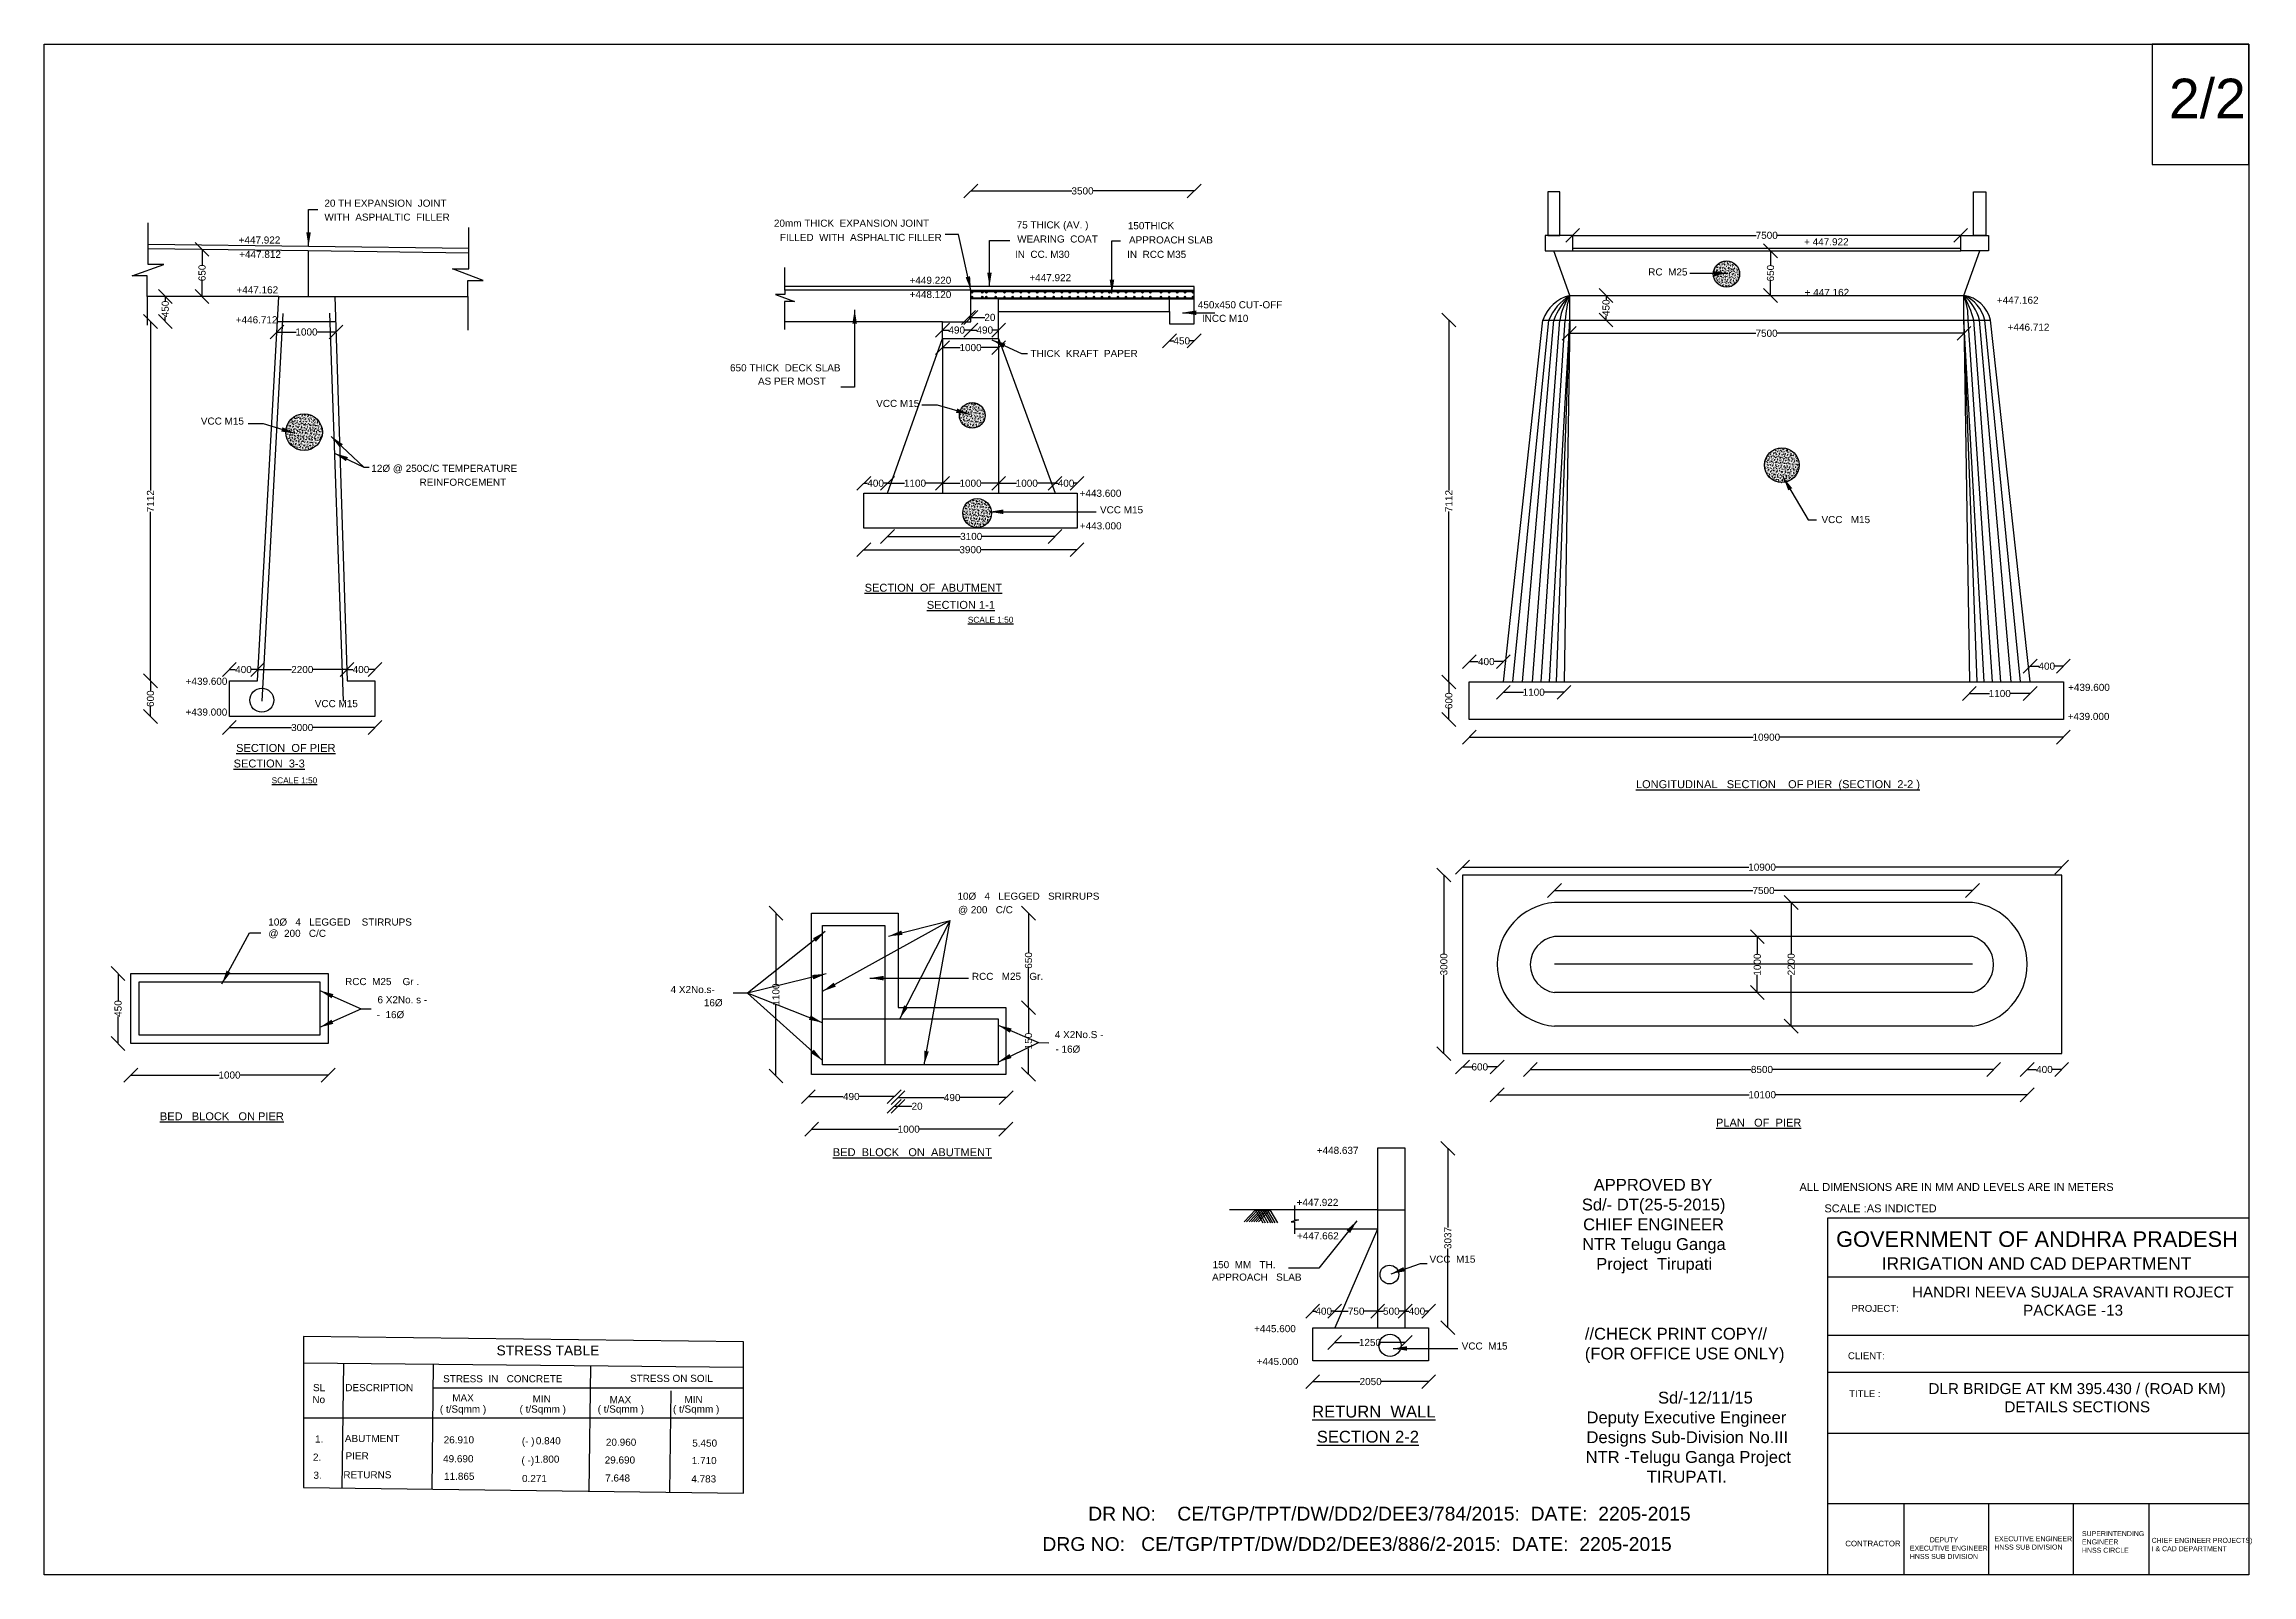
# Model space of a CAD drawing. Header units: millimetres. Extents: x 14855 to 20440, y 22449 to 26321.
import ezdxf

# ---------------------------------------------------------------- set-up
doc = ezdxf.new("R2010")
doc.units = ezdxf.units.MM
doc.header["$MEASUREMENT"] = 0
for name, color, linetype in [('DIMENSIONS', 7, 'Continuous'), ('DRAWING', 7, 'Continuous'), ('REF', 2, 'Continuous'), ('TEXT', 1, 'Continuous')]:
    doc.layers.add(name, color=color, linetype=linetype)
doc.styles.get("Standard").update_dxf_attribs({"font": 'arial.ttf', "height": 18})
doc.dimstyles.get("Standard").update_dxf_attribs({"dimtxt": 18, "dimasz": 35, "dimexe": 0.18, "dimexo": 0.0625, "dimgap": 0.09, "dimtad": 0, "dimdec": 0, "dimzin": 0, "dimdsep": 46, "dimtxsty": 'Standard', "dimblk": 'OBLIQUE', "dimcen": 0.09, "dimse1": 1, "dimse2": 1, "dimadec": 0, "dimazin": 0, "dimtfac": 1, "dimtdec": 0, "dimtofl": 0, "dimtmove": 0, "dimatfit": 3, "dimfxl": 1, "dimtolj": 1, "dimtzin": 0, "dimarcsym": 0})
pattern_1 = [(50, (0, 0), (7.1726018, -0.6275213), [0.75, -8.25]), (355, (0, 0), (-1.3875133, 7.5219213), [0.6, -6.6]), (100.4514, (0.598, -0.052), (5.7850938, 6.8943954), [0.6374019, -7.0114211]), (46.1842, (0, 2), (10.6724105, -1.6551901), [1.125, -12.375]), (96.6356, (0.889, 1.862), (9.346627, 9.7411787), [0.956103, -10.51713]), (351.1842, (0, 2), (9.3466195, 9.741186), [0.9, -9.9]), (21, (1, 1.5), (5.9690705, -4.0261889), [0.75, -8.25]), (326, (1, 1.5), (2.4331533, 7.2515005), [0.6, -6.6]), (71.4514, (1.4974, 1.1645), (8.4022263, 3.225305), [0.6374019, -7.0114211]), (37.5, (0, 0), (0.12159855, 3.32893854), [0, -6.52, 0, -6.7, 0, -6.625]), (7.5, (0, 0), (2.63069537, 3.9441171), [0, -3.82, 0, -6.37, 0, -2.525]), (327.5, (-2.23, 0), (5.33822436, -0.22554872), [0, -2.5, 0, -7.8, 0, -10.35]), (317.5, (-3.23, 0), (5.8318617, 1.0010498), [0, -3.25, 0, -5.18, 0, -7.35])]

msp = doc.modelspace()

# ---------------------------------------------------------------- texts
at = {"layer": 'DIMENSIONS', "color": 0}
msp.add_text('2/2', height=100, dxfattribs=at).set_placement((20230.8, 26133.4))
at = {"layer": 'REF', "color": 0}
for s, height, p in [('ALL DIMENSIONS ARE IN MM AND LEVELS ARE IN METERS ', 20, (19295.9, 23419.8)), ('SCALE :AS INDICTED ', 20, (19358.9, 23365.6)), ('PROJECT:', 17.35, (19427.4, 23114)), ('CLIENT:', 17.35, (19418.5, 22994.1)), ('TITLE :', 17.35, (19421.5, 22898.2))]:
    msp.add_text(s, height=height, dxfattribs=at).set_placement(p)
at = {"layer": 'REF', "color": 0, "attachment_point": 1}
for s, insert, char_height, width in [('\\pi39.55;APPROVED BY  \\P\\pi9.6317;Sd/- DT(25-5-2015) \\P\\pi12.783;CHIEF ENGINEER  \\P\\pi10.399;NTR Telugu Ganga \\P\\pi45.914;Project  Tirupati', (18735.6, 23450.3), 30, 379.222), ('\\pi1.8878;{\\H2.2727x;GOVERNMENT OF ANDHRA PRADESH \\H0.70002x; \\P\\pi117.06;\\H1.1428x;IRRIGATION AND CAD DEPARTMENT}', (19386.7, 23317.6), 17.355, 1012.799), ('\\pi11.262;HANDRI NEEVA SUJALA SRAVANTI ROJECT \\P\\pi292.43;PACKAGE -13', (19569.1, 23177.8), 27.61, 833.091), ('//CHECK PRINT COPY// (FOR OFFICE USE ONLY) ', (18752.8, 23073.5), 30, 558.672), ('\\pi132.37;^ISd/-12/11/15\\P\\pi59.147;Deputy Executive Engineer  \\P\\pi59.034;Designs Sub-Division No.III\\P\\pi45.2; NTR -Telugu Ganga Project \\P\\pi211.61;TIRUPATI.', (18697.9, 22911.8), 30, 621.172), ('\\pi42.573;DLR BRIDGE AT KM 395.430 / (ROAD KM) \\P\\pi234.72;DETAILS SECTIONS', (19579.6, 22933.5), 27.61, 833.091), ('CONTRACTOR ', (19411.8, 22534.9), 14.199, 177.784), ('^IDEPUTY \\PEXECUTIVE ENGINEER \\PHNSS SUB DIVISION \\P', (19575.2, 22543.4), 12.622, 250.026), ('EXECUTIVE ENGINEER \\PHNSS SUB DIVISION ', (19788.8, 22546.2), 12.622, 196.836), ('SUPERINTENDING ENGINEER \\PHNSS CIRCLE  ', (20010.5, 22559.2), 12.622, 156.751), ('CHIEF ENGINEER PROJECTS) \\PI & CAD DEPARTMENT', (20186.8, 22542.1), 12.622, 255.662)]:
    msp.add_mtext(s, dxfattribs=dict(at, insert=insert, char_height=char_height, width=width))
at = {"layer": 'TEXT', "color": 0}
for s, height, p in [('20 TH EXPANSION  JOINT ', 18, (15563.8, 25909.4)), ('WITH  ASPHALTIC  FILLER', 18, (15563.8, 25874.1)), ('20mm THICK  EXPANSION JOINT', 18, (16701.1, 25858.8)), ('75 THICK (AV. )', 18, (17315.3, 25854.5)), ('150THICK ', 18, (17596.5, 25852.5)), ('+447.922', 18, (15346.8, 25816.2)), ('FILLED  WITH  ASPHALTIC FILLER', 18, (16716.3, 25822.8)), ('WEARING  COAT', 18, (17316.6, 25818.8)), ('APPROACH SLAB', 18, (17599.5, 25816.5)), ('+ 447.922', 18, (19307.6, 25811.7)), ('+447.812', 18, (15348.3, 25780)), ('IN  CC. M30', 18, (17310.9, 25780.1)), ('IN  RCC M35', 18, (17594.8, 25780)), ('RC  M25', 18, (18913.2, 25735.5)), ('+447.162', 18, (15341.3, 25690.1)), ('+449.220', 18, (17044.3, 25714.4)), ('+448.120', 18, (17044.4, 25678.5)), ('+447.922', 18, (17347.5, 25721.1)), ('+ 447.162', 18, (19309, 25683.7)), ('450x450 CUT-OFF', 18, (17773.7, 25652.5)), ('+447.162', 18, (19795.2, 25664.1)), ('+446.712', 18, (15339.6, 25614.5)), ('INCC M10', 18, (17784, 25618.1)), ('+446.712', 18, (19822.6, 25595.8)), ('THICK  KRAFT  PAPER', 18, (17350.4, 25529.2)), ('650 THICK  DECK SLAB', 18, (16590.1, 25493)), ('AS PER MOST', 18, (16660.8, 25459.2)), ('VCC M15', 18, (16959.9, 25402.9)), ('VCC M15', 18, (15251.2, 25358.2)), ('12Ø @ 250C/C TEMPERATURE', 18, (15682.5, 25238.7)), ('REINFORCEMENT', 18, (15804.5, 25203.5)), ('+443.600', 18, (17474.6, 25175.6)), ('VCC M15', 18, (17526.1, 25133.8)), ('+443.000', 18, (17475.1, 25093.2)), ('VCC   M15', 18, (19351.6, 25109.1)), ('%%USECTION  OF  ABUTMENT', 20, (16930.7, 24935.6)), ('%%USECTION 1-1', 20, (17088, 24892.3)), ('%%USCALE 1:50', 15, (17191.7, 24857.1)), ('+439.600', 18, (15212.8, 24700)), ('+439.600', 18, (19975.5, 24684.6)), ('+439.000', 18, (15212.5, 24622.1)), ('VCC M15', 18, (15539.5, 24643.5)), ('+439.000', 18, (19974.5, 24611.1)), ('%%USECTION  OF PIER', 20, (15340.5, 24530.4)), ('%%USECTION  3-3', 20, (15334.1, 24491)), ('%%USCALE 1:50', 15, (15430.4, 24450.8)), ('%%ULONGITUDINAL   SECTION    OF PIER  (SECTION  2-2 )', 20, (18882.1, 24438.7)), ('10Ø   4   LEGGED   SRIRRUPS', 18, (17165.5, 24156.4)), ('@ 200   C/C', 18, (17166.9, 24122.1)), ('10Ø   4   LEGGED    STIRRUPS', 18, (15421.9, 24091)), ('@  200   C/C', 18, (15422.2, 24062.4)), ('RCC   M25   Gr.', 18, (17202, 23953.5)), ('RCC  M25    Gr .', 18, (15616.2, 23940.4)), ('6 X2No. s -', 18, (15698.1, 23894.5)), ('4 X2No.s-', 18, (16439.7, 23920.3)), ('-  16Ø', 18, (15696, 23856.8)), ('16Ø', 18, (16523.8, 23886.9)), ('4 X2No.S -', 18, (17411.8, 23806.3)), ('- 16Ø', 18, (17413.4, 23769.6)), ('%%UBED   BLOCK   ON PIER', 20, (15147.6, 23598.6)), ('%%UPLAN   OF  PIER', 20, (19084.7, 23582.5)), ('%%UBED  BLOCK   ON  ABUTMENT', 20, (16850.2, 23507.7)), ('+448.637', 18, (18074.6, 23513.4)), ('+447.922', 18, (18023.6, 23381.8)), ('+447.662', 18, (18024.5, 23297.1)), ('150  MM   TH.', 18, (17811, 23224.3)), ('VCC  M15', 18, (18359.9, 23238.1)), (' APPROACH   SLAB', 18, (17802.7, 23192.8)), ('+445.600', 18, (17916, 23062.4)), ('STRESS TABLE', 25, (15999.3, 23003.7)), ('VCC  M15', 18, (18441.2, 23018.4)), ('+445.000', 18, (17922.5, 22979.4)), ('SL', 18, (15535, 22913.2)), ('DESCRIPTION', 18, (15616.6, 22913.2)), ('STRESS  IN   CONCRETE', 18, (15864.2, 22935.7)), ('MAX', 18, (15887.3, 22887.4)), ('MIN', 18, (16090.6, 22884.6)), ('STRESS ON SOIL', 18, (16337.1, 22936.6)), ('MIN', 18, (16474.7, 22883.2)), ('No', 18, (15533.4, 22883)), ('( t/Sqmm )', 18, (15855.9, 22859)), ('( t/Sqmm )', 18, (16057.6, 22859)), ('( t/Sqmm )', 18, (16255.2, 22859)), ('MAX', 18, (16285.6, 22882.6)), ('( t/Sqmm )', 18, (16445.7, 22859)), ('%%URETURN  WALL', 30, (18063, 22846.6)), ('1.', 18, (15540.2, 22783.2)), ('ABUTMENT', 18, (15615.6, 22784.5)), ('26.910', 18, (15865.6, 22781.1)), ('(- )', 18, (16063.3, 22777.8)), ('0.840', 18, (16098.8, 22778.8)), ('20.960', 18, (16276, 22775.1)), ('5.450', 18, (16494.5, 22772.8)), ('%%USECTION 2-2', 30, (18074.7, 22783)), ('2.', 18, (15534.9, 22737.3)), ('PIER', 18, (15617.4, 22740.5)), ('49.690', 18, (15864.1, 22733.3)), ('( -)', 18, (16062.4, 22729.4)), ('1.800', 18, (16095.4, 22732.3)), ('29.690', 18, (16273, 22730.1)), ('1.710', 18, (16493.3, 22728.7)), ('3.', 18, (15536.1, 22691.5)), ('RETURNS', 18, (15611.8, 22692.8)), ('11.865', 18, (15866.6, 22688.9)), ('0.271', 18, (16063.8, 22683.3)), ('7.648', 18, (16274.2, 22684.6)), ('4.783', 18, (16492.1, 22682.3)), ('DR NO:    CE/TGP/TPT/DW/DD2/DEE3/784/2015:  DATE:  2205-2015', 35, (17496.3, 22585.9)), ('DRG NO:   CE/TGP/TPT/DW/DD2/DEE3/886/2-2015:  DATE:  2205-2015', 35, (17380.4, 22509))]:
    msp.add_text(s, height=height, dxfattribs=at).set_placement(p)

# ---------------------------------------------------------------- blocks, each defined once
blk = doc.blocks.new('_Oblique')
at = {"color": 0, "linetype": 'ByBlock', "lineweight": -2}
blk.add_line((-0.5, -0.5), (0.5, 0.5), dxfattribs=at)
blk = doc.blocks.new('*D4')
at = {"layer": 'Defpoints', "color": 0}
for p in [(15256.7, 25801.6), (15254.3, 25682.4), (15256.7, 25682.4)]:
    blk.add_point(p, dxfattribs=at)
at = {"layer": 'DIMENSIONS', "color": 0, "lineweight": -2}
for p, q in [((15254.3, 25801.6), (15254.3, 25762)), ((15254.3, 25682.4), (15254.3, 25722))]:
    blk.add_line(p, q, dxfattribs=at)
at = {"layer": 'DIMENSIONS', "color": 0, "lineweight": -2, "xscale": 35, "yscale": 35, "zscale": 35}
for p, rotation in [((15254.3, 25801.6), 90), ((15254.3, 25682.4), 270)]:
    blk.add_blockref('_Oblique', p, dxfattribs=dict(at, rotation=rotation))
at = {"layer": 'DIMENSIONS', "color": 0, "insert": (15254.3, 25742), "char_height": 18, "attachment_point": 5, "rotation": 90}
blk.add_mtext('\\A1;650', dxfattribs=at)
blk = doc.blocks.new('*D5')
at = {"layer": 'Defpoints', "color": 0}
for p in [(15443.7, 25593), (15593.3, 25597.8), (15593.3, 25592.5)]:
    blk.add_point(p, dxfattribs=at)
at = {"layer": 'DIMENSIONS', "color": 0, "lineweight": -2}
for p, q in [((15443.7, 25592.5), (15492.4, 25592.5)), ((15593.3, 25592.5), (15544.6, 25592.5))]:
    blk.add_line(p, q, dxfattribs=at)
at = {"layer": 'DIMENSIONS', "color": 0, "lineweight": -2, "xscale": 35, "yscale": 35, "zscale": 35, "rotation": 180}
blk.add_blockref('_Oblique', (15443.7, 25592.5), dxfattribs=at)
at = {"layer": 'DIMENSIONS', "color": 0, "lineweight": -2, "xscale": 35, "yscale": 35, "zscale": 35}
blk.add_blockref('_Oblique', (15593.3, 25592.5), dxfattribs=at)
at = {"layer": 'DIMENSIONS', "color": 0, "insert": (15518.5, 25592.5), "char_height": 18, "attachment_point": 5}
blk.add_mtext('\\A1;1000', dxfattribs=at)
blk = doc.blocks.new('*D6')
at = {"layer": 'Defpoints', "color": 0}
for p in [(15323.4, 24710), (15394.8, 24738.6), (15394.8, 24710)]:
    blk.add_point(p, dxfattribs=at)
at = {"layer": 'DIMENSIONS', "color": 0, "lineweight": -2}
for p, q in [((15323.4, 24738.6), (15338.8, 24738.6)), ((15394.8, 24738.6), (15379.4, 24738.6))]:
    blk.add_line(p, q, dxfattribs=at)
at = {"layer": 'DIMENSIONS', "color": 0, "lineweight": -2, "xscale": 35, "yscale": 35, "zscale": 35, "rotation": 180}
blk.add_blockref('_Oblique', (15323.4, 24738.6), dxfattribs=at)
at = {"layer": 'DIMENSIONS', "color": 0, "lineweight": -2, "xscale": 35, "yscale": 35, "zscale": 35}
blk.add_blockref('_Oblique', (15394.8, 24738.6), dxfattribs=at)
at = {"layer": 'DIMENSIONS', "color": 0, "insert": (15359.1, 24738.6), "char_height": 18, "attachment_point": 5}
blk.add_mtext('\\A1;400', dxfattribs=at)
blk = doc.blocks.new('*D7')
at = {"layer": 'Defpoints', "color": 0}
for p in [(15394.8, 24738.6), (15620.9, 24738.6), (15620.9, 24735.4)]:
    blk.add_point(p, dxfattribs=at)
at = {"layer": 'DIMENSIONS', "color": 0, "lineweight": -2}
for p, q in [((15394.8, 24738.6), (15480.8, 24738.6)), ((15620.9, 24738.6), (15534.9, 24738.6))]:
    blk.add_line(p, q, dxfattribs=at)
at = {"layer": 'DIMENSIONS', "color": 0, "lineweight": -2, "xscale": 35, "yscale": 35, "zscale": 35, "rotation": 180}
blk.add_blockref('_Oblique', (15394.8, 24738.6), dxfattribs=at)
at = {"layer": 'DIMENSIONS', "color": 0, "lineweight": -2, "xscale": 35, "yscale": 35, "zscale": 35}
blk.add_blockref('_Oblique', (15620.9, 24738.6), dxfattribs=at)
at = {"layer": 'DIMENSIONS', "color": 0, "insert": (15507.9, 24738.6), "char_height": 18, "attachment_point": 5}
blk.add_mtext('\\A1;2200', dxfattribs=at)
blk = doc.blocks.new('*D8')
at = {"layer": 'Defpoints', "color": 0}
for p in [(15620.8, 24738.6), (15691.7, 24738.6), (15691.7, 24710)]:
    blk.add_point(p, dxfattribs=at)
at = {"layer": 'DIMENSIONS', "color": 0, "lineweight": -2}
for p, q in [((15620.8, 24738.6), (15636, 24738.6)), ((15691.7, 24738.6), (15676.6, 24738.6))]:
    blk.add_line(p, q, dxfattribs=at)
at = {"layer": 'DIMENSIONS', "color": 0, "lineweight": -2, "xscale": 35, "yscale": 35, "zscale": 35, "rotation": 180}
blk.add_blockref('_Oblique', (15620.8, 24738.6), dxfattribs=at)
at = {"layer": 'DIMENSIONS', "color": 0, "lineweight": -2, "xscale": 35, "yscale": 35, "zscale": 35}
blk.add_blockref('_Oblique', (15691.7, 24738.6), dxfattribs=at)
at = {"layer": 'DIMENSIONS', "color": 0, "insert": (15656.3, 24738.6), "char_height": 18, "attachment_point": 5}
blk.add_mtext('\\A1;400', dxfattribs=at)
blk = doc.blocks.new('*D9')
at = {"layer": 'Defpoints', "color": 0}
for p in [(15323.4, 24620), (15691.7, 24620), (15691.7, 24591.9)]:
    blk.add_point(p, dxfattribs=at)
at = {"layer": 'DIMENSIONS', "color": 0, "lineweight": -2}
for p, q in [((15323.4, 24591.9), (15480.6, 24591.9)), ((15691.7, 24591.9), (15534.5, 24591.9))]:
    blk.add_line(p, q, dxfattribs=at)
at = {"layer": 'DIMENSIONS', "color": 0, "lineweight": -2, "xscale": 35, "yscale": 35, "zscale": 35, "rotation": 180}
blk.add_blockref('_Oblique', (15323.4, 24591.9), dxfattribs=at)
at = {"layer": 'DIMENSIONS', "color": 0, "lineweight": -2, "xscale": 35, "yscale": 35, "zscale": 35}
blk.add_blockref('_Oblique', (15691.7, 24591.9), dxfattribs=at)
at = {"layer": 'DIMENSIONS', "color": 0, "insert": (15507.6, 24591.9), "char_height": 18, "attachment_point": 5}
blk.add_mtext('\\A1;3000', dxfattribs=at)
blk = doc.blocks.new('*D10')
at = {"layer": 'Defpoints', "color": 0}
for p in [(15323.4, 24710), (15123.7, 24620), (15323.4, 24620)]:
    blk.add_point(p, dxfattribs=at)
at = {"layer": 'DIMENSIONS', "color": 0, "lineweight": -2}
for p, q in [((15123.7, 24710), (15123.7, 24685)), ((15123.7, 24620), (15123.7, 24645))]:
    blk.add_line(p, q, dxfattribs=at)
at = {"layer": 'DIMENSIONS', "color": 0, "lineweight": -2, "xscale": 35, "yscale": 35, "zscale": 35}
for p, rotation in [((15123.7, 24710), 90), ((15123.7, 24620), 270)]:
    blk.add_blockref('_Oblique', p, dxfattribs=dict(at, rotation=rotation))
at = {"layer": 'DIMENSIONS', "color": 0, "insert": (15123.7, 24665), "char_height": 18, "attachment_point": 5, "rotation": 90}
blk.add_mtext('\\A1;600', dxfattribs=at)
blk = doc.blocks.new('*D11')
at = {"layer": 'Defpoints', "color": 0}
for p in [(15123.7, 25619.2), (15445.1, 25619.2), (15323.4, 24710)]:
    blk.add_point(p, dxfattribs=at)
at = {"layer": 'DIMENSIONS', "color": 0, "lineweight": -2}
for p, q in [((15123.7, 25619.2), (15123.7, 25191.4)), ((15123.7, 24710), (15123.7, 25137.8))]:
    blk.add_line(p, q, dxfattribs=at)
at = {"layer": 'DIMENSIONS', "color": 0, "lineweight": -2, "xscale": 35, "yscale": 35, "zscale": 35}
for p, rotation in [((15123.7, 25619.2), 90), ((15123.7, 24710), 270)]:
    blk.add_blockref('_Oblique', p, dxfattribs=dict(at, rotation=rotation))
at = {"layer": 'DIMENSIONS', "color": 0, "insert": (15123.7, 25164.6), "char_height": 18, "attachment_point": 5, "rotation": 90}
blk.add_mtext('\\A1;7112', dxfattribs=at)
blk = doc.blocks.new('*D12')
at = {"layer": 'Defpoints', "color": 0}
for p in [(15161.2, 25682.4), (15448.6, 25682.4), (15445.1, 25619.2)]:
    blk.add_point(p, dxfattribs=at)
at = {"layer": 'DIMENSIONS', "color": 0, "lineweight": -2}
for p, q in [((15161.2, 25682.4), (15161.2, 25671.1)), ((15161.2, 25619.2), (15161.2, 25630.5))]:
    blk.add_line(p, q, dxfattribs=at)
at = {"layer": 'DIMENSIONS', "color": 0, "lineweight": -2, "xscale": 35, "yscale": 35, "zscale": 35}
for p, rotation in [((15161.2, 25682.4), 90), ((15161.2, 25619.2), 270)]:
    blk.add_blockref('_Oblique', p, dxfattribs=dict(at, rotation=rotation))
at = {"layer": 'DIMENSIONS', "color": 0, "insert": (15161.2, 25650.8), "char_height": 18, "attachment_point": 5, "rotation": 90}
blk.add_mtext('\\A1;450', dxfattribs=at)
blk = doc.blocks.new('*D13')
at = {"layer": 'Defpoints', "color": 0}
for p in [(17764.2, 25949.3), (17199.5, 25698.2), (17764.2, 25696.7)]:
    blk.add_point(p, dxfattribs=at)
at = {"layer": 'DIMENSIONS', "color": 0, "lineweight": -2}
for p, q in [((17199.5, 25949.3), (17454.9, 25949.3)), ((17764.2, 25949.3), (17508.8, 25949.3))]:
    blk.add_line(p, q, dxfattribs=at)
at = {"layer": 'DIMENSIONS', "color": 0, "lineweight": -2, "xscale": 35, "yscale": 35, "zscale": 35, "rotation": 180}
blk.add_blockref('_Oblique', (17199.5, 25949.3), dxfattribs=at)
at = {"layer": 'DIMENSIONS', "color": 0, "lineweight": -2, "xscale": 35, "yscale": 35, "zscale": 35}
blk.add_blockref('_Oblique', (17764.2, 25949.3), dxfattribs=at)
at = {"layer": 'DIMENSIONS', "color": 0, "insert": (17481.9, 25949.3), "char_height": 18, "attachment_point": 5}
blk.add_mtext('\\A1;3500', dxfattribs=at)
blk = doc.blocks.new('*D14')
at = {"layer": 'Defpoints', "color": 0}
for p in [(17701.8, 25612.9), (17764.2, 25612.9), (17764.2, 25570.1)]:
    blk.add_point(p, dxfattribs=at)
at = {"layer": 'DIMENSIONS', "color": 0, "lineweight": -2}
for p, q in [((17701.8, 25570.1), (17712.7, 25570.1)), ((17764.2, 25570.1), (17753.3, 25570.1))]:
    blk.add_line(p, q, dxfattribs=at)
at = {"layer": 'DIMENSIONS', "color": 0, "lineweight": -2, "xscale": 35, "yscale": 35, "zscale": 35, "rotation": 180}
blk.add_blockref('_Oblique', (17701.8, 25570.1), dxfattribs=at)
at = {"layer": 'DIMENSIONS', "color": 0, "lineweight": -2, "xscale": 35, "yscale": 35, "zscale": 35}
blk.add_blockref('_Oblique', (17764.2, 25570.1), dxfattribs=at)
at = {"layer": 'DIMENSIONS', "color": 0, "insert": (17733, 25570.1), "char_height": 18, "attachment_point": 5}
blk.add_mtext('\\A1;450', dxfattribs=at)
blk = doc.blocks.new('*D15')
at = {"layer": 'Defpoints', "color": 0}
for p in [(17199.5, 25618.4), (17199.5, 25597.4), (17127.6, 25576.2)]:
    blk.add_point(p, dxfattribs=at)
at = {"layer": 'DIMENSIONS', "color": 0, "lineweight": -2}
for p, q in [((17127.6, 25597.4), (17143.3, 25597.4)), ((17199.5, 25597.4), (17183.9, 25597.4))]:
    blk.add_line(p, q, dxfattribs=at)
at = {"layer": 'DIMENSIONS', "color": 0, "lineweight": -2, "xscale": 35, "yscale": 35, "zscale": 35, "rotation": 180}
blk.add_blockref('_Oblique', (17127.6, 25597.4), dxfattribs=at)
at = {"layer": 'DIMENSIONS', "color": 0, "lineweight": -2, "xscale": 35, "yscale": 35, "zscale": 35}
blk.add_blockref('_Oblique', (17199.5, 25597.4), dxfattribs=at)
at = {"layer": 'DIMENSIONS', "color": 0, "insert": (17163.6, 25597.4), "char_height": 18, "attachment_point": 5}
blk.add_mtext('\\A1;490', dxfattribs=at)
blk = doc.blocks.new('*D16')
at = {"layer": 'Defpoints', "color": 0}
for p in [(17199.5, 25597.4), (17269.6, 25597.4), (17269.6, 25597.4)]:
    blk.add_point(p, dxfattribs=at)
at = {"layer": 'DIMENSIONS', "color": 0, "lineweight": -2}
for p, q in [((17199.5, 25597.4), (17214.2, 25597.4)), ((17269.6, 25597.4), (17254.9, 25597.4))]:
    blk.add_line(p, q, dxfattribs=at)
at = {"layer": 'DIMENSIONS', "color": 0, "lineweight": -2, "xscale": 35, "yscale": 35, "zscale": 35, "rotation": 180}
blk.add_blockref('_Oblique', (17199.5, 25597.4), dxfattribs=at)
at = {"layer": 'DIMENSIONS', "color": 0, "lineweight": -2, "xscale": 35, "yscale": 35, "zscale": 35}
blk.add_blockref('_Oblique', (17269.6, 25597.4), dxfattribs=at)
at = {"layer": 'DIMENSIONS', "color": 0, "insert": (17234.6, 25597.4), "char_height": 18, "attachment_point": 5}
blk.add_mtext('\\A1;490', dxfattribs=at)
blk = doc.blocks.new('*D17')
at = {"layer": 'Defpoints', "color": 0}
for p in [(17193.4, 25618.4), (17199.5, 25629.4), (17199.5, 25618.4)]:
    blk.add_point(p, dxfattribs=at)
at = {"layer": 'DIMENSIONS', "color": 0, "lineweight": -2}
for p, q in [((17193.4, 25629.4), (17199.5, 25629.4)), ((17199.5, 25629.4), (17234.5, 25629.4))]:
    blk.add_line(p, q, dxfattribs=at)
at = {"layer": 'DIMENSIONS', "color": 0, "lineweight": -2, "xscale": 35, "yscale": 35, "zscale": 35, "rotation": 180}
blk.add_blockref('_Oblique', (17193.4, 25629.4), dxfattribs=at)
at = {"layer": 'DIMENSIONS', "color": 0, "lineweight": -2, "xscale": 35, "yscale": 35, "zscale": 35}
blk.add_blockref('_Oblique', (17199.5, 25629.4), dxfattribs=at)
at = {"layer": 'DIMENSIONS', "color": 0, "insert": (17247.6, 25629.4), "char_height": 18, "attachment_point": 5}
blk.add_mtext('\\A1;20', dxfattribs=at)
blk = doc.blocks.new('*D18')
at = {"layer": 'Defpoints', "color": 0}
for p in [(17127.6, 25553), (17269.6, 25553), (17269.6, 25553)]:
    blk.add_point(p, dxfattribs=at)
at = {"layer": 'DIMENSIONS', "color": 0, "lineweight": -2}
for p, q in [((17127.6, 25553), (17172.5, 25553)), ((17269.6, 25553), (17224.7, 25553))]:
    blk.add_line(p, q, dxfattribs=at)
at = {"layer": 'DIMENSIONS', "color": 0, "lineweight": -2, "xscale": 35, "yscale": 35, "zscale": 35, "rotation": 180}
blk.add_blockref('_Oblique', (17127.6, 25553), dxfattribs=at)
at = {"layer": 'DIMENSIONS', "color": 0, "lineweight": -2, "xscale": 35, "yscale": 35, "zscale": 35}
blk.add_blockref('_Oblique', (17269.6, 25553), dxfattribs=at)
at = {"layer": 'DIMENSIONS', "color": 0, "insert": (17198.6, 25553), "char_height": 18, "attachment_point": 5}
blk.add_mtext('\\A1;1000', dxfattribs=at)
blk = doc.blocks.new('*D19')
at = {"layer": 'Defpoints', "color": 0}
for p in [(16988.4, 25209.9), (16928.5, 25184.5), (16988.4, 25184.5)]:
    blk.add_point(p, dxfattribs=at)
at = {"layer": 'DIMENSIONS', "color": 0, "lineweight": -2}
for p, q in [((16928.5, 25209.9), (16938.1, 25209.9)), ((16988.4, 25209.9), (16978.7, 25209.9))]:
    blk.add_line(p, q, dxfattribs=at)
at = {"layer": 'DIMENSIONS', "color": 0, "lineweight": -2, "xscale": 35, "yscale": 35, "zscale": 35, "rotation": 180}
blk.add_blockref('_Oblique', (16928.5, 25209.9), dxfattribs=at)
at = {"layer": 'DIMENSIONS', "color": 0, "lineweight": -2, "xscale": 35, "yscale": 35, "zscale": 35}
blk.add_blockref('_Oblique', (16988.4, 25209.9), dxfattribs=at)
at = {"layer": 'DIMENSIONS', "color": 0, "insert": (16958.4, 25209.9), "char_height": 18, "attachment_point": 5}
blk.add_mtext('\\A1;400', dxfattribs=at)
blk = doc.blocks.new('*D20')
at = {"layer": 'Defpoints', "color": 0}
for p in [(17127.6, 25209.9), (16988.4, 25184.5), (17127.6, 25184.5)]:
    blk.add_point(p, dxfattribs=at)
at = {"layer": 'DIMENSIONS', "color": 0, "lineweight": -2}
for p, q in [((16988.4, 25209.9), (17031.9, 25209.9)), ((17127.6, 25209.9), (17084.1, 25209.9))]:
    blk.add_line(p, q, dxfattribs=at)
at = {"layer": 'DIMENSIONS', "color": 0, "lineweight": -2, "xscale": 35, "yscale": 35, "zscale": 35, "rotation": 180}
blk.add_blockref('_Oblique', (16988.4, 25209.9), dxfattribs=at)
at = {"layer": 'DIMENSIONS', "color": 0, "lineweight": -2, "xscale": 35, "yscale": 35, "zscale": 35}
blk.add_blockref('_Oblique', (17127.6, 25209.9), dxfattribs=at)
at = {"layer": 'DIMENSIONS', "color": 0, "insert": (17058, 25209.9), "char_height": 18, "attachment_point": 5}
blk.add_mtext('\\A1;1100', dxfattribs=at)
blk = doc.blocks.new('*D21')
at = {"layer": 'Defpoints', "color": 0}
for p in [(17127.6, 25209.9), (17269.6, 25209.9), (17269.6, 25209.9)]:
    blk.add_point(p, dxfattribs=at)
at = {"layer": 'DIMENSIONS', "color": 0, "lineweight": -2}
for p, q in [((17127.6, 25209.9), (17172.5, 25209.9)), ((17269.6, 25209.9), (17224.7, 25209.9))]:
    blk.add_line(p, q, dxfattribs=at)
at = {"layer": 'DIMENSIONS', "color": 0, "lineweight": -2, "xscale": 35, "yscale": 35, "zscale": 35, "rotation": 180}
blk.add_blockref('_Oblique', (17127.6, 25209.9), dxfattribs=at)
at = {"layer": 'DIMENSIONS', "color": 0, "lineweight": -2, "xscale": 35, "yscale": 35, "zscale": 35}
blk.add_blockref('_Oblique', (17269.6, 25209.9), dxfattribs=at)
at = {"layer": 'DIMENSIONS', "color": 0, "insert": (17198.6, 25209.9), "char_height": 18, "attachment_point": 5}
blk.add_mtext('\\A1;1000', dxfattribs=at)
blk = doc.blocks.new('*D22')
at = {"layer": 'Defpoints', "color": 0}
for p in [(17269.6, 25209.9), (17412.3, 25209.9), (17412.3, 25184.5)]:
    blk.add_point(p, dxfattribs=at)
at = {"layer": 'DIMENSIONS', "color": 0, "lineweight": -2}
for p, q in [((17269.6, 25209.9), (17314.8, 25209.9)), ((17412.3, 25209.9), (17367, 25209.9))]:
    blk.add_line(p, q, dxfattribs=at)
at = {"layer": 'DIMENSIONS', "color": 0, "lineweight": -2, "xscale": 35, "yscale": 35, "zscale": 35, "rotation": 180}
blk.add_blockref('_Oblique', (17269.6, 25209.9), dxfattribs=at)
at = {"layer": 'DIMENSIONS', "color": 0, "lineweight": -2, "xscale": 35, "yscale": 35, "zscale": 35}
blk.add_blockref('_Oblique', (17412.3, 25209.9), dxfattribs=at)
at = {"layer": 'DIMENSIONS', "color": 0, "insert": (17340.9, 25209.9), "char_height": 18, "attachment_point": 5}
blk.add_mtext('\\A1;1000', dxfattribs=at)
blk = doc.blocks.new('*D23')
at = {"layer": 'Defpoints', "color": 0}
for p in [(17468.1, 25209.9), (17412.3, 25184.5), (17468.1, 25184.5)]:
    blk.add_point(p, dxfattribs=at)
at = {"layer": 'DIMENSIONS', "color": 0, "lineweight": -2}
for p, q in [((17412.3, 25209.9), (17419.9, 25209.9)), ((17468.1, 25209.9), (17460.5, 25209.9))]:
    blk.add_line(p, q, dxfattribs=at)
at = {"layer": 'DIMENSIONS', "color": 0, "lineweight": -2, "xscale": 35, "yscale": 35, "zscale": 35, "rotation": 180}
blk.add_blockref('_Oblique', (17412.3, 25209.9), dxfattribs=at)
at = {"layer": 'DIMENSIONS', "color": 0, "lineweight": -2, "xscale": 35, "yscale": 35, "zscale": 35}
blk.add_blockref('_Oblique', (17468.1, 25209.9), dxfattribs=at)
at = {"layer": 'DIMENSIONS', "color": 0, "insert": (17440.2, 25209.9), "char_height": 18, "attachment_point": 5}
blk.add_mtext('\\A1;400', dxfattribs=at)
blk = doc.blocks.new('*D24')
at = {"layer": 'Defpoints', "color": 0}
for p in [(16988.4, 25184.5), (17412.3, 25184.5), (17412.3, 25075.3)]:
    blk.add_point(p, dxfattribs=at)
at = {"layer": 'DIMENSIONS', "color": 0, "lineweight": -2}
for p, q in [((16988.4, 25075.3), (17173.4, 25075.3)), ((17412.3, 25075.3), (17227.2, 25075.3))]:
    blk.add_line(p, q, dxfattribs=at)
at = {"layer": 'DIMENSIONS', "color": 0, "lineweight": -2, "xscale": 35, "yscale": 35, "zscale": 35, "rotation": 180}
blk.add_blockref('_Oblique', (16988.4, 25075.3), dxfattribs=at)
at = {"layer": 'DIMENSIONS', "color": 0, "lineweight": -2, "xscale": 35, "yscale": 35, "zscale": 35}
blk.add_blockref('_Oblique', (17412.3, 25075.3), dxfattribs=at)
at = {"layer": 'DIMENSIONS', "color": 0, "insert": (17200.3, 25075.3), "char_height": 18, "attachment_point": 5}
blk.add_mtext('\\A1;3100', dxfattribs=at)
blk = doc.blocks.new('*D25')
at = {"layer": 'Defpoints', "color": 0}
for p in [(16928.5, 25096.4), (17468.1, 25096.4), (17468.1, 25041.8)]:
    blk.add_point(p, dxfattribs=at)
at = {"layer": 'DIMENSIONS', "color": 0, "lineweight": -2}
for p, q in [((16928.5, 25041.8), (17171.3, 25041.8)), ((17468.1, 25041.8), (17225.2, 25041.8))]:
    blk.add_line(p, q, dxfattribs=at)
at = {"layer": 'DIMENSIONS', "color": 0, "lineweight": -2, "xscale": 35, "yscale": 35, "zscale": 35, "rotation": 180}
blk.add_blockref('_Oblique', (16928.5, 25041.8), dxfattribs=at)
at = {"layer": 'DIMENSIONS', "color": 0, "lineweight": -2, "xscale": 35, "yscale": 35, "zscale": 35}
blk.add_blockref('_Oblique', (17468.1, 25041.8), dxfattribs=at)
at = {"layer": 'DIMENSIONS', "color": 0, "insert": (17198.3, 25041.8), "char_height": 18, "attachment_point": 5}
blk.add_mtext('\\A1;3900', dxfattribs=at)
blk = doc.blocks.new('*D26')
at = {"layer": 'Defpoints', "color": 0}
for p in [(18722.2, 25837), (19703.7, 25837), (19703.7, 25837)]:
    blk.add_point(p, dxfattribs=at)
at = {"layer": 'DIMENSIONS', "color": 0, "lineweight": -2}
for p, q in [((18722.2, 25837), (19186.1, 25837)), ((19703.7, 25837), (19239.9, 25837))]:
    blk.add_line(p, q, dxfattribs=at)
at = {"layer": 'DIMENSIONS', "color": 0, "lineweight": -2, "xscale": 35, "yscale": 35, "zscale": 35, "rotation": 180}
blk.add_blockref('_Oblique', (18722.2, 25837), dxfattribs=at)
at = {"layer": 'DIMENSIONS', "color": 0, "lineweight": -2, "xscale": 35, "yscale": 35, "zscale": 35}
blk.add_blockref('_Oblique', (19703.7, 25837), dxfattribs=at)
at = {"layer": 'DIMENSIONS', "color": 0, "insert": (19213, 25837), "char_height": 18, "attachment_point": 5}
blk.add_mtext('\\A1;7500', dxfattribs=at)
blk = doc.blocks.new('*D27')
at = {"layer": 'Defpoints', "color": 0}
for p in [(19221.7, 25798), (19221.7, 25685), (19222.6, 25685)]:
    blk.add_point(p, dxfattribs=at)
at = {"layer": 'DIMENSIONS', "color": 0, "lineweight": -2}
for p, q in [((19222.6, 25798), (19222.6, 25761.5)), ((19222.6, 25685), (19222.6, 25721.5))]:
    blk.add_line(p, q, dxfattribs=at)
at = {"layer": 'DIMENSIONS', "color": 0, "lineweight": -2, "xscale": 35, "yscale": 35, "zscale": 35}
for p, rotation in [((19222.6, 25798), 90), ((19222.6, 25685), 270)]:
    blk.add_blockref('_Oblique', p, dxfattribs=dict(at, rotation=rotation))
at = {"layer": 'DIMENSIONS', "color": 0, "insert": (19222.6, 25741.5), "char_height": 18, "attachment_point": 5, "rotation": 90}
blk.add_mtext('\\A1;650', dxfattribs=at)
blk = doc.blocks.new('*D28')
at = {"layer": 'Defpoints', "color": 0}
for p in [(18801.3, 25685), (18793.7, 25622.7), (18806.4, 25622.7)]:
    blk.add_point(p, dxfattribs=at)
at = {"layer": 'DIMENSIONS', "color": 0, "lineweight": -2}
for p, q in [((18806.4, 25685), (18806.4, 25674.2)), ((18806.4, 25622.7), (18806.4, 25633.5))]:
    blk.add_line(p, q, dxfattribs=at)
at = {"layer": 'DIMENSIONS', "color": 0, "lineweight": -2, "xscale": 35, "yscale": 35, "zscale": 35}
for p, rotation in [((18806.4, 25685), 90), ((18806.4, 25622.7), 270)]:
    blk.add_blockref('_Oblique', p, dxfattribs=dict(at, rotation=rotation))
at = {"layer": 'DIMENSIONS', "color": 0, "insert": (18806.4, 25653.9), "char_height": 18, "attachment_point": 5, "rotation": 90}
blk.add_mtext('\\A1;450', dxfattribs=at)
blk = doc.blocks.new('*D29')
at = {"layer": 'Defpoints', "color": 0}
for p in [(18713, 25596.1), (19712.2, 25589.2), (19712.2, 25579.9)]:
    blk.add_point(p, dxfattribs=at)
at = {"layer": 'DIMENSIONS', "color": 0, "lineweight": -2}
for p, q in [((18713, 25589.2), (19185.7, 25589.2)), ((19712.2, 25589.2), (19239.4, 25589.2))]:
    blk.add_line(p, q, dxfattribs=at)
at = {"layer": 'DIMENSIONS', "color": 0, "lineweight": -2, "xscale": 35, "yscale": 35, "zscale": 35, "rotation": 180}
blk.add_blockref('_Oblique', (18713, 25589.2), dxfattribs=at)
at = {"layer": 'DIMENSIONS', "color": 0, "lineweight": -2, "xscale": 35, "yscale": 35, "zscale": 35}
blk.add_blockref('_Oblique', (19712.2, 25589.2), dxfattribs=at)
at = {"layer": 'DIMENSIONS', "color": 0, "insert": (19212.6, 25589.2), "char_height": 18, "attachment_point": 5}
blk.add_mtext('\\A1;7500', dxfattribs=at)
blk = doc.blocks.new('*D30')
at = {"layer": 'Defpoints', "color": 0}
for p in [(18646.6, 25622.7), (18408.7, 24707.2), (18460.4, 24707.2)]:
    blk.add_point(p, dxfattribs=at)
at = {"layer": 'DIMENSIONS', "color": 0, "lineweight": -2}
for p, q in [((18408.7, 25622.7), (18408.7, 25191.7)), ((18408.7, 24707.2), (18408.7, 25138.1))]:
    blk.add_line(p, q, dxfattribs=at)
at = {"layer": 'DIMENSIONS', "color": 0, "lineweight": -2, "xscale": 35, "yscale": 35, "zscale": 35}
for p, rotation in [((18408.7, 25622.7), 90), ((18408.7, 24707.2), 270)]:
    blk.add_blockref('_Oblique', p, dxfattribs=dict(at, rotation=rotation))
at = {"layer": 'DIMENSIONS', "color": 0, "insert": (18408.7, 25164.9), "char_height": 18, "attachment_point": 5, "rotation": 90}
blk.add_mtext('\\A1;7112', dxfattribs=at)
blk = doc.blocks.new('*D31')
at = {"layer": 'Defpoints', "color": 0}
for p in [(18546.6, 24758.7), (18460.4, 24707.2), (18546.6, 24707.2)]:
    blk.add_point(p, dxfattribs=at)
at = {"layer": 'DIMENSIONS', "color": 0, "lineweight": -2}
for p, q in [((18460.4, 24758.7), (18483.2, 24758.7)), ((18546.6, 24758.7), (18523.8, 24758.7))]:
    blk.add_line(p, q, dxfattribs=at)
at = {"layer": 'DIMENSIONS', "color": 0, "lineweight": -2, "xscale": 35, "yscale": 35, "zscale": 35, "rotation": 180}
blk.add_blockref('_Oblique', (18460.4, 24758.7), dxfattribs=at)
at = {"layer": 'DIMENSIONS', "color": 0, "lineweight": -2, "xscale": 35, "yscale": 35, "zscale": 35}
blk.add_blockref('_Oblique', (18546.6, 24758.7), dxfattribs=at)
at = {"layer": 'DIMENSIONS', "color": 0, "insert": (18503.5, 24758.7), "char_height": 18, "attachment_point": 5}
blk.add_mtext('\\A1;400', dxfattribs=at)
blk = doc.blocks.new('*D32')
at = {"layer": 'Defpoints', "color": 0}
for p in [(18460.4, 24707.2), (18408.7, 24612.1), (18460.4, 24612.1)]:
    blk.add_point(p, dxfattribs=at)
at = {"layer": 'DIMENSIONS', "color": 0, "lineweight": -2}
for p, q in [((18408.7, 24707.2), (18408.7, 24679.6)), ((18408.7, 24612.1), (18408.7, 24639.6))]:
    blk.add_line(p, q, dxfattribs=at)
at = {"layer": 'DIMENSIONS', "color": 0, "lineweight": -2, "xscale": 35, "yscale": 35, "zscale": 35}
for p, rotation in [((18408.7, 24707.2), 90), ((18408.7, 24612.1), 270)]:
    blk.add_blockref('_Oblique', p, dxfattribs=dict(at, rotation=rotation))
at = {"layer": 'DIMENSIONS', "color": 0, "insert": (18408.7, 24659.6), "char_height": 18, "attachment_point": 5, "rotation": 90}
blk.add_mtext('\\A1;600', dxfattribs=at)
blk = doc.blocks.new('*D33')
at = {"layer": 'Defpoints', "color": 0}
for p in [(18546.6, 24707.2), (18700.2, 24704.8), (18700.2, 24681.2)]:
    blk.add_point(p, dxfattribs=at)
at = {"layer": 'DIMENSIONS', "color": 0, "lineweight": -2}
for p, q in [((18546.6, 24681.2), (18597.3, 24681.2)), ((18700.2, 24681.2), (18649.5, 24681.2))]:
    blk.add_line(p, q, dxfattribs=at)
at = {"layer": 'DIMENSIONS', "color": 0, "lineweight": -2, "xscale": 35, "yscale": 35, "zscale": 35, "rotation": 180}
blk.add_blockref('_Oblique', (18546.6, 24681.2), dxfattribs=at)
at = {"layer": 'DIMENSIONS', "color": 0, "lineweight": -2, "xscale": 35, "yscale": 35, "zscale": 35}
blk.add_blockref('_Oblique', (18700.2, 24681.2), dxfattribs=at)
at = {"layer": 'DIMENSIONS', "color": 0, "insert": (18623.4, 24681.2), "char_height": 18, "attachment_point": 5}
blk.add_mtext('\\A1;1100', dxfattribs=at)
blk = doc.blocks.new('*D34')
at = {"layer": 'Defpoints', "color": 0}
for p in [(19963.6, 24747.2), (19879.4, 24707.2), (19963.6, 24707.2)]:
    blk.add_point(p, dxfattribs=at)
at = {"layer": 'DIMENSIONS', "color": 0, "lineweight": -2}
for p, q in [((19879.4, 24747.2), (19901.2, 24747.2)), ((19963.6, 24747.2), (19941.8, 24747.2))]:
    blk.add_line(p, q, dxfattribs=at)
at = {"layer": 'DIMENSIONS', "color": 0, "lineweight": -2, "xscale": 35, "yscale": 35, "zscale": 35, "rotation": 180}
blk.add_blockref('_Oblique', (19879.4, 24747.2), dxfattribs=at)
at = {"layer": 'DIMENSIONS', "color": 0, "lineweight": -2, "xscale": 35, "yscale": 35, "zscale": 35}
blk.add_blockref('_Oblique', (19963.6, 24747.2), dxfattribs=at)
at = {"layer": 'DIMENSIONS', "color": 0, "insert": (19921.5, 24747.2), "char_height": 18, "attachment_point": 5}
blk.add_mtext('\\A1;400', dxfattribs=at)
blk = doc.blocks.new('*D35')
at = {"layer": 'Defpoints', "color": 0}
for p in [(19725.8, 24707.2), (19879.4, 24707.2), (19879.4, 24678)]:
    blk.add_point(p, dxfattribs=at)
at = {"layer": 'DIMENSIONS', "color": 0, "lineweight": -2}
for p, q in [((19725.8, 24678), (19776.5, 24678)), ((19879.4, 24678), (19828.7, 24678))]:
    blk.add_line(p, q, dxfattribs=at)
at = {"layer": 'DIMENSIONS', "color": 0, "lineweight": -2, "xscale": 35, "yscale": 35, "zscale": 35, "rotation": 180}
blk.add_blockref('_Oblique', (19725.8, 24678), dxfattribs=at)
at = {"layer": 'DIMENSIONS', "color": 0, "lineweight": -2, "xscale": 35, "yscale": 35, "zscale": 35}
blk.add_blockref('_Oblique', (19879.4, 24678), dxfattribs=at)
at = {"layer": 'DIMENSIONS', "color": 0, "insert": (19802.6, 24678), "char_height": 18, "attachment_point": 5}
blk.add_mtext('\\A1;1100', dxfattribs=at)
blk = doc.blocks.new('*D36')
at = {"layer": 'Defpoints', "color": 0}
for p in [(18460.4, 24612.1), (19963.6, 24612.1), (19963.6, 24567.4)]:
    blk.add_point(p, dxfattribs=at)
at = {"layer": 'DIMENSIONS', "color": 0, "lineweight": -2}
for p, q in [((18460.4, 24567.4), (19178.9, 24567.4)), ((19963.6, 24567.4), (19245.1, 24567.4))]:
    blk.add_line(p, q, dxfattribs=at)
at = {"layer": 'DIMENSIONS', "color": 0, "lineweight": -2, "xscale": 35, "yscale": 35, "zscale": 35, "rotation": 180}
blk.add_blockref('_Oblique', (18460.4, 24567.4), dxfattribs=at)
at = {"layer": 'DIMENSIONS', "color": 0, "lineweight": -2, "xscale": 35, "yscale": 35, "zscale": 35}
blk.add_blockref('_Oblique', (19963.6, 24567.4), dxfattribs=at)
at = {"layer": 'DIMENSIONS', "color": 0, "insert": (19212, 24567.4), "char_height": 18, "attachment_point": 5}
blk.add_mtext('\\A1;10900', dxfattribs=at)
blk = doc.blocks.new('*D37')
at = {"layer": 'Defpoints', "color": 0}
for p in [(15074.2, 23969.6), (15041.8, 23792.6), (15074.2, 23792.6)]:
    blk.add_point(p, dxfattribs=at)
at = {"layer": 'DIMENSIONS', "color": 0, "lineweight": -2}
for p, q in [((15041.8, 23969.6), (15041.8, 23901.4)), ((15041.8, 23792.6), (15041.8, 23860.8))]:
    blk.add_line(p, q, dxfattribs=at)
at = {"layer": 'DIMENSIONS', "color": 0, "lineweight": -2, "xscale": 35, "yscale": 35, "zscale": 35}
for p, rotation in [((15041.8, 23969.6), 90), ((15041.8, 23792.6), 270)]:
    blk.add_blockref('_Oblique', p, dxfattribs=dict(at, rotation=rotation))
at = {"layer": 'DIMENSIONS', "color": 0, "insert": (15041.8, 23881.1), "char_height": 18, "attachment_point": 5, "rotation": 90}
blk.add_mtext('\\A1;450', dxfattribs=at)
blk = doc.blocks.new('*D38')
at = {"layer": 'Defpoints', "color": 0}
for p in [(15074.2, 23792.6), (15573.3, 23792.6), (15573.3, 23712.8)]:
    blk.add_point(p, dxfattribs=at)
at = {"layer": 'DIMENSIONS', "color": 0, "lineweight": -2}
for p, q in [((15074.2, 23712.8), (15297.6, 23712.8)), ((15573.3, 23712.8), (15349.8, 23712.8))]:
    blk.add_line(p, q, dxfattribs=at)
at = {"layer": 'DIMENSIONS', "color": 0, "lineweight": -2, "xscale": 35, "yscale": 35, "zscale": 35, "rotation": 180}
blk.add_blockref('_Oblique', (15074.2, 23712.8), dxfattribs=at)
at = {"layer": 'DIMENSIONS', "color": 0, "lineweight": -2, "xscale": 35, "yscale": 35, "zscale": 35}
blk.add_blockref('_Oblique', (15573.3, 23712.8), dxfattribs=at)
at = {"layer": 'DIMENSIONS', "color": 0, "insert": (15323.7, 23712.8), "char_height": 18, "attachment_point": 5}
blk.add_mtext('\\A1;1000', dxfattribs=at)
blk = doc.blocks.new('*D39')
at = {"layer": 'Defpoints', "color": 0}
for p in [(16796.6, 24122.2), (16706.2, 23710.6), (16796.6, 23710.6)]:
    blk.add_point(p, dxfattribs=at)
at = {"layer": 'DIMENSIONS', "color": 0, "lineweight": -2}
for p, q in [((16706.2, 24122.2), (16706.2, 23942.5)), ((16706.2, 23710.6), (16706.2, 23890.3))]:
    blk.add_line(p, q, dxfattribs=at)
at = {"layer": 'DIMENSIONS', "color": 0, "lineweight": -2, "xscale": 35, "yscale": 35, "zscale": 35}
for p, rotation in [((16706.2, 24122.2), 90), ((16706.2, 23710.6), 270)]:
    blk.add_blockref('_Oblique', p, dxfattribs=dict(at, rotation=rotation))
at = {"layer": 'DIMENSIONS', "color": 0, "insert": (16706.2, 23916.4), "char_height": 18, "attachment_point": 5, "rotation": 90}
blk.add_mtext('\\A1;1100', dxfattribs=at)
blk = doc.blocks.new('*D40')
at = {"layer": 'Defpoints', "color": 0}
for p in [(16788.4, 23660.1), (17005.4, 23660.1), (17005.4, 23658.4)]:
    blk.add_point(p, dxfattribs=at)
at = {"layer": 'DIMENSIONS', "color": 0, "lineweight": -2}
for p, q in [((16788.4, 23658.4), (16876.6, 23658.4)), ((17005.4, 23658.4), (16917.2, 23658.4))]:
    blk.add_line(p, q, dxfattribs=at)
at = {"layer": 'DIMENSIONS', "color": 0, "lineweight": -2, "xscale": 35, "yscale": 35, "zscale": 35, "rotation": 180}
blk.add_blockref('_Oblique', (16788.4, 23658.4), dxfattribs=at)
at = {"layer": 'DIMENSIONS', "color": 0, "lineweight": -2, "xscale": 35, "yscale": 35, "zscale": 35}
blk.add_blockref('_Oblique', (17005.4, 23658.4), dxfattribs=at)
at = {"layer": 'DIMENSIONS', "color": 0, "insert": (16896.9, 23658.4), "char_height": 18, "attachment_point": 5}
blk.add_mtext('\\A1;490', dxfattribs=at)
blk = doc.blocks.new('*D41')
at = {"layer": 'Defpoints', "color": 0}
for p in [(17015.2, 23657.4), (17288.9, 23657.4), (17288.9, 23655.8)]:
    blk.add_point(p, dxfattribs=at)
at = {"layer": 'DIMENSIONS', "color": 0, "lineweight": -2}
for p, q in [((17015.2, 23655.8), (17131.7, 23655.8)), ((17288.9, 23655.8), (17172.4, 23655.8))]:
    blk.add_line(p, q, dxfattribs=at)
at = {"layer": 'DIMENSIONS', "color": 0, "lineweight": -2, "xscale": 35, "yscale": 35, "zscale": 35, "rotation": 180}
blk.add_blockref('_Oblique', (17015.2, 23655.8), dxfattribs=at)
at = {"layer": 'DIMENSIONS', "color": 0, "lineweight": -2, "xscale": 35, "yscale": 35, "zscale": 35}
blk.add_blockref('_Oblique', (17288.9, 23655.8), dxfattribs=at)
at = {"layer": 'DIMENSIONS', "color": 0, "insert": (17152.1, 23655.8), "char_height": 18, "attachment_point": 5}
blk.add_mtext('\\A1;490', dxfattribs=at)
blk = doc.blocks.new('*D42')
at = {"layer": 'Defpoints', "color": 0}
for p in [(17005.4, 23658.4), (17015.2, 23655.8), (17015.2, 23633.9)]:
    blk.add_point(p, dxfattribs=at)
at = {"layer": 'DIMENSIONS', "color": 0, "lineweight": -2}
for p, q in [((17005.4, 23633.9), (17015.2, 23633.9)), ((17015.2, 23633.9), (17050.2, 23633.9))]:
    blk.add_line(p, q, dxfattribs=at)
at = {"layer": 'DIMENSIONS', "color": 0, "lineweight": -2, "xscale": 35, "yscale": 35, "zscale": 35, "rotation": 180}
blk.add_blockref('_Oblique', (17005.4, 23633.9), dxfattribs=at)
at = {"layer": 'DIMENSIONS', "color": 0, "lineweight": -2, "xscale": 35, "yscale": 35, "zscale": 35}
blk.add_blockref('_Oblique', (17015.2, 23633.9), dxfattribs=at)
at = {"layer": 'DIMENSIONS', "color": 0, "insert": (17063.3, 23633.9), "char_height": 18, "attachment_point": 5}
blk.add_mtext('\\A1;20', dxfattribs=at)
blk = doc.blocks.new('*D43')
at = {"layer": 'Defpoints', "color": 0}
for p in [(16796.6, 23714.5), (17287.7, 23714.5), (17287.7, 23575.9)]:
    blk.add_point(p, dxfattribs=at)
at = {"layer": 'DIMENSIONS', "color": 0, "lineweight": -2}
for p, q in [((16796.6, 23575.9), (17016.1, 23575.9)), ((17287.7, 23575.9), (17068.3, 23575.9))]:
    blk.add_line(p, q, dxfattribs=at)
at = {"layer": 'DIMENSIONS', "color": 0, "lineweight": -2, "xscale": 35, "yscale": 35, "zscale": 35, "rotation": 180}
blk.add_blockref('_Oblique', (16796.6, 23575.9), dxfattribs=at)
at = {"layer": 'DIMENSIONS', "color": 0, "lineweight": -2, "xscale": 35, "yscale": 35, "zscale": 35}
blk.add_blockref('_Oblique', (17287.7, 23575.9), dxfattribs=at)
at = {"layer": 'DIMENSIONS', "color": 0, "insert": (17042.2, 23575.9), "char_height": 18, "attachment_point": 5}
blk.add_mtext('\\A1;1000', dxfattribs=at)
blk = doc.blocks.new('*D44')
at = {"layer": 'Defpoints', "color": 0}
for p in [(18443.1, 24218.8), (19959.3, 24238.7), (19959.3, 24218.8)]:
    blk.add_point(p, dxfattribs=at)
at = {"layer": 'DIMENSIONS', "color": 0, "lineweight": -2}
for p, q in [((18443.1, 24238.7), (19168.1, 24238.7)), ((19959.3, 24238.7), (19234.2, 24238.7))]:
    blk.add_line(p, q, dxfattribs=at)
at = {"layer": 'DIMENSIONS', "color": 0, "lineweight": -2, "xscale": 35, "yscale": 35, "zscale": 35, "rotation": 180}
blk.add_blockref('_Oblique', (18443.1, 24238.7), dxfattribs=at)
at = {"layer": 'DIMENSIONS', "color": 0, "lineweight": -2, "xscale": 35, "yscale": 35, "zscale": 35}
blk.add_blockref('_Oblique', (19959.3, 24238.7), dxfattribs=at)
at = {"layer": 'DIMENSIONS', "color": 0, "insert": (19201.2, 24238.7), "char_height": 18, "attachment_point": 5}
blk.add_mtext('\\A1;10900', dxfattribs=at)
blk = doc.blocks.new('*D45')
at = {"layer": 'Defpoints', "color": 0}
for p in [(19733.8, 24179.6), (18676, 24063.1), (19733.8, 24063.1)]:
    blk.add_point(p, dxfattribs=at)
at = {"layer": 'DIMENSIONS', "color": 0, "lineweight": -2}
for p, q in [((18676, 24179.6), (19178, 24179.6)), ((19733.8, 24179.6), (19231.7, 24179.6))]:
    blk.add_line(p, q, dxfattribs=at)
at = {"layer": 'DIMENSIONS', "color": 0, "lineweight": -2, "xscale": 35, "yscale": 35, "zscale": 35, "rotation": 180}
blk.add_blockref('_Oblique', (18676, 24179.6), dxfattribs=at)
at = {"layer": 'DIMENSIONS', "color": 0, "lineweight": -2, "xscale": 35, "yscale": 35, "zscale": 35}
blk.add_blockref('_Oblique', (19733.8, 24179.6), dxfattribs=at)
at = {"layer": 'DIMENSIONS', "color": 0, "insert": (19204.9, 24179.6), "char_height": 18, "attachment_point": 5}
blk.add_mtext('\\A1;7500', dxfattribs=at)
blk = doc.blocks.new('*D46')
at = {"layer": 'Defpoints', "color": 0}
for p in [(19189.2, 24063.1), (19189.2, 23921.6), (19189.2, 23921.6)]:
    blk.add_point(p, dxfattribs=at)
at = {"layer": 'DIMENSIONS', "color": 0, "lineweight": -2}
for p, q in [((19189.2, 24063.1), (19189.2, 24018.4)), ((19189.2, 23921.6), (19189.2, 23966.2))]:
    blk.add_line(p, q, dxfattribs=at)
at = {"layer": 'DIMENSIONS', "color": 0, "lineweight": -2, "xscale": 35, "yscale": 35, "zscale": 35}
for p, rotation in [((19189.2, 24063.1), 90), ((19189.2, 23921.6), 270)]:
    blk.add_blockref('_Oblique', p, dxfattribs=dict(at, rotation=rotation))
at = {"layer": 'DIMENSIONS', "color": 0, "insert": (19189.2, 23992.3), "char_height": 18, "attachment_point": 5, "rotation": 90}
blk.add_mtext('\\A1;1000', dxfattribs=at)
blk = doc.blocks.new('*D47')
at = {"layer": 'Defpoints', "color": 0}
for p in [(19274.9, 24149.3), (19274.9, 23836.7), (19274.9, 23836.7)]:
    blk.add_point(p, dxfattribs=at)
at = {"layer": 'DIMENSIONS', "color": 0, "lineweight": -2}
for p, q in [((19274.9, 24149.3), (19274.9, 24020.1)), ((19274.9, 23836.7), (19274.9, 23965.9))]:
    blk.add_line(p, q, dxfattribs=at)
at = {"layer": 'DIMENSIONS', "color": 0, "lineweight": -2, "xscale": 35, "yscale": 35, "zscale": 35}
for p, rotation in [((19274.9, 24149.3), 90), ((19274.9, 23836.7), 270)]:
    blk.add_blockref('_Oblique', p, dxfattribs=dict(at, rotation=rotation))
at = {"layer": 'DIMENSIONS', "color": 0, "insert": (19274.9, 23993), "char_height": 18, "attachment_point": 5, "rotation": 90}
blk.add_mtext('\\A1;2200', dxfattribs=at)
blk = doc.blocks.new('*D48')
at = {"layer": 'Defpoints', "color": 0}
for p in [(18443.1, 24218.8), (18396.1, 23767.1), (18443.1, 23767.1)]:
    blk.add_point(p, dxfattribs=at)
at = {"layer": 'DIMENSIONS', "color": 0, "lineweight": -2}
for p, q in [((18396.1, 24218.8), (18396.1, 24019.9)), ((18396.1, 23767.1), (18396.1, 23966))]:
    blk.add_line(p, q, dxfattribs=at)
at = {"layer": 'DIMENSIONS', "color": 0, "lineweight": -2, "xscale": 35, "yscale": 35, "zscale": 35}
for p, rotation in [((18396.1, 24218.8), 90), ((18396.1, 23767.1), 270)]:
    blk.add_blockref('_Oblique', p, dxfattribs=dict(at, rotation=rotation))
at = {"layer": 'DIMENSIONS', "color": 0, "insert": (18396.1, 23993), "char_height": 18, "attachment_point": 5, "rotation": 90}
blk.add_mtext('\\A1;3000', dxfattribs=at)
blk = doc.blocks.new('*D49')
at = {"layer": 'Defpoints', "color": 0}
for p in [(18443.1, 23993), (18531, 23993), (18531, 23733.4)]:
    blk.add_point(p, dxfattribs=at)
at = {"layer": 'DIMENSIONS', "color": 0, "lineweight": -2}
for p, q in [((18443.1, 23733.4), (18467, 23733.4)), ((18531, 23733.4), (18507, 23733.4))]:
    blk.add_line(p, q, dxfattribs=at)
at = {"layer": 'DIMENSIONS', "color": 0, "lineweight": -2, "xscale": 35, "yscale": 35, "zscale": 35, "rotation": 180}
blk.add_blockref('_Oblique', (18443.1, 23733.4), dxfattribs=at)
at = {"layer": 'DIMENSIONS', "color": 0, "lineweight": -2, "xscale": 35, "yscale": 35, "zscale": 35}
blk.add_blockref('_Oblique', (18531, 23733.4), dxfattribs=at)
at = {"layer": 'DIMENSIONS', "color": 0, "insert": (18487, 23733.4), "char_height": 18, "attachment_point": 5}
blk.add_mtext('\\A1;600', dxfattribs=at)
blk = doc.blocks.new('*D50')
at = {"layer": 'Defpoints', "color": 0}
for p in [(18614.9, 23992.3), (19787, 23992.3), (19787, 23726.9)]:
    blk.add_point(p, dxfattribs=at)
at = {"layer": 'DIMENSIONS', "color": 0, "lineweight": -2}
for p, q in [((18614.9, 23726.9), (19174, 23726.9)), ((19787, 23726.9), (19227.9, 23726.9))]:
    blk.add_line(p, q, dxfattribs=at)
at = {"layer": 'DIMENSIONS', "color": 0, "lineweight": -2, "xscale": 35, "yscale": 35, "zscale": 35, "rotation": 180}
blk.add_blockref('_Oblique', (18614.9, 23726.9), dxfattribs=at)
at = {"layer": 'DIMENSIONS', "color": 0, "lineweight": -2, "xscale": 35, "yscale": 35, "zscale": 35}
blk.add_blockref('_Oblique', (19787, 23726.9), dxfattribs=at)
at = {"layer": 'DIMENSIONS', "color": 0, "insert": (19200.9, 23726.9), "char_height": 18, "attachment_point": 5}
blk.add_mtext('\\A1;8500', dxfattribs=at)
blk = doc.blocks.new('*D51')
at = {"layer": 'Defpoints', "color": 0}
for p in [(18531, 23993), (19871.9, 23993), (19871.9, 23663)]:
    blk.add_point(p, dxfattribs=at)
at = {"layer": 'DIMENSIONS', "color": 0, "lineweight": -2}
for p, q in [((18531, 23663), (19168.4, 23663)), ((19871.9, 23663), (19234.6, 23663))]:
    blk.add_line(p, q, dxfattribs=at)
at = {"layer": 'DIMENSIONS', "color": 0, "lineweight": -2, "xscale": 35, "yscale": 35, "zscale": 35, "rotation": 180}
blk.add_blockref('_Oblique', (18531, 23663), dxfattribs=at)
at = {"layer": 'DIMENSIONS', "color": 0, "lineweight": -2, "xscale": 35, "yscale": 35, "zscale": 35}
blk.add_blockref('_Oblique', (19871.9, 23663), dxfattribs=at)
at = {"layer": 'DIMENSIONS', "color": 0, "insert": (19201.5, 23663), "char_height": 18, "attachment_point": 5}
blk.add_mtext('\\A1;10100', dxfattribs=at)
blk = doc.blocks.new('*D52')
at = {"layer": 'Defpoints', "color": 0}
for p in [(19871.9, 23993), (19959.3, 23993), (19959.3, 23726.9)]:
    blk.add_point(p, dxfattribs=at)
at = {"layer": 'DIMENSIONS', "color": 0, "lineweight": -2}
for p, q in [((19871.9, 23726.9), (19895.3, 23726.9)), ((19959.3, 23726.9), (19935.9, 23726.9))]:
    blk.add_line(p, q, dxfattribs=at)
at = {"layer": 'DIMENSIONS', "color": 0, "lineweight": -2, "xscale": 35, "yscale": 35, "zscale": 35, "rotation": 180}
blk.add_blockref('_Oblique', (19871.9, 23726.9), dxfattribs=at)
at = {"layer": 'DIMENSIONS', "color": 0, "lineweight": -2, "xscale": 35, "yscale": 35, "zscale": 35}
blk.add_blockref('_Oblique', (19959.3, 23726.9), dxfattribs=at)
at = {"layer": 'DIMENSIONS', "color": 0, "insert": (19915.6, 23726.9), "char_height": 18, "attachment_point": 5}
blk.add_mtext('\\A1;400', dxfattribs=at)
blk = doc.blocks.new('*D53')
at = {"layer": 'Defpoints', "color": 0}
for p in [(18298.2, 23527.6), (18298.2, 23073.8), (18406.3, 23073.8)]:
    blk.add_point(p, dxfattribs=at)
at = {"layer": 'DIMENSIONS', "color": 0, "lineweight": -2}
for p, q in [((18406.3, 23527.6), (18406.3, 23327.6)), ((18406.3, 23073.8), (18406.3, 23273.7))]:
    blk.add_line(p, q, dxfattribs=at)
at = {"layer": 'DIMENSIONS', "color": 0, "lineweight": -2, "xscale": 35, "yscale": 35, "zscale": 35}
for p, rotation in [((18406.3, 23527.6), 90), ((18406.3, 23073.8), 270)]:
    blk.add_blockref('_Oblique', p, dxfattribs=dict(at, rotation=rotation))
at = {"layer": 'DIMENSIONS', "color": 0, "insert": (18406.3, 23300.7), "char_height": 18, "attachment_point": 5, "rotation": 90}
blk.add_mtext('\\A1;3037', dxfattribs=at)
blk = doc.blocks.new('*D54')
at = {"layer": 'Defpoints', "color": 0}
for p in [(18064.3, 23073.8), (18120, 23115.4), (18120, 23073.8)]:
    blk.add_point(p, dxfattribs=at)
at = {"layer": 'DIMENSIONS', "color": 0, "lineweight": -2}
for p, q in [((18064.3, 23115.4), (18071.8, 23115.4)), ((18120, 23115.4), (18112.4, 23115.4))]:
    blk.add_line(p, q, dxfattribs=at)
at = {"layer": 'DIMENSIONS', "color": 0, "lineweight": -2, "xscale": 35, "yscale": 35, "zscale": 35, "rotation": 180}
blk.add_blockref('_Oblique', (18064.3, 23115.4), dxfattribs=at)
at = {"layer": 'DIMENSIONS', "color": 0, "lineweight": -2, "xscale": 35, "yscale": 35, "zscale": 35}
blk.add_blockref('_Oblique', (18120, 23115.4), dxfattribs=at)
at = {"layer": 'DIMENSIONS', "color": 0, "insert": (18092.1, 23115.4), "char_height": 18, "attachment_point": 5}
blk.add_mtext('\\A1;400', dxfattribs=at)
blk = doc.blocks.new('*D55')
at = {"layer": 'Defpoints', "color": 0}
for p in [(18120, 23073.8), (18228.5, 23115.4), (18228.5, 23073.8)]:
    blk.add_point(p, dxfattribs=at)
at = {"layer": 'DIMENSIONS', "color": 0, "lineweight": -2}
for p, q in [((18120, 23115.4), (18154.4, 23115.4)), ((18228.5, 23115.4), (18194.1, 23115.4))]:
    blk.add_line(p, q, dxfattribs=at)
at = {"layer": 'DIMENSIONS', "color": 0, "lineweight": -2, "xscale": 35, "yscale": 35, "zscale": 35, "rotation": 180}
blk.add_blockref('_Oblique', (18120, 23115.4), dxfattribs=at)
at = {"layer": 'DIMENSIONS', "color": 0, "lineweight": -2, "xscale": 35, "yscale": 35, "zscale": 35}
blk.add_blockref('_Oblique', (18228.5, 23115.4), dxfattribs=at)
at = {"layer": 'DIMENSIONS', "color": 0, "insert": (18174.2, 23115.4), "char_height": 18, "attachment_point": 5}
blk.add_mtext('\\A1;750', dxfattribs=at)
blk = doc.blocks.new('*D56')
at = {"layer": 'Defpoints', "color": 0}
for p in [(18228.5, 23073.8), (18298.2, 23115.4), (18298.2, 23073.8)]:
    blk.add_point(p, dxfattribs=at)
at = {"layer": 'DIMENSIONS', "color": 0, "lineweight": -2}
for p, q in [((18228.5, 23115.4), (18243.4, 23115.4)), ((18298.2, 23115.4), (18283.3, 23115.4))]:
    blk.add_line(p, q, dxfattribs=at)
at = {"layer": 'DIMENSIONS', "color": 0, "lineweight": -2, "xscale": 35, "yscale": 35, "zscale": 35, "rotation": 180}
blk.add_blockref('_Oblique', (18228.5, 23115.4), dxfattribs=at)
at = {"layer": 'DIMENSIONS', "color": 0, "lineweight": -2, "xscale": 35, "yscale": 35, "zscale": 35}
blk.add_blockref('_Oblique', (18298.2, 23115.4), dxfattribs=at)
at = {"layer": 'DIMENSIONS', "color": 0, "insert": (18263.3, 23115.4), "char_height": 18, "attachment_point": 5}
blk.add_mtext('\\A1;500', dxfattribs=at)
blk = doc.blocks.new('*D57')
at = {"layer": 'Defpoints', "color": 0}
for p in [(18298.2, 23073.8), (18357.6, 23115.4), (18357.6, 23073.8)]:
    blk.add_point(p, dxfattribs=at)
at = {"layer": 'DIMENSIONS', "color": 0, "lineweight": -2}
for p, q in [((18298.2, 23115.4), (18307.6, 23115.4)), ((18357.6, 23115.4), (18348.2, 23115.4))]:
    blk.add_line(p, q, dxfattribs=at)
at = {"layer": 'DIMENSIONS', "color": 0, "lineweight": -2, "xscale": 35, "yscale": 35, "zscale": 35, "rotation": 180}
blk.add_blockref('_Oblique', (18298.2, 23115.4), dxfattribs=at)
at = {"layer": 'DIMENSIONS', "color": 0, "lineweight": -2, "xscale": 35, "yscale": 35, "zscale": 35}
blk.add_blockref('_Oblique', (18357.6, 23115.4), dxfattribs=at)
at = {"layer": 'DIMENSIONS', "color": 0, "insert": (18327.9, 23115.4), "char_height": 18, "attachment_point": 5}
blk.add_mtext('\\A1;400', dxfattribs=at)
blk = doc.blocks.new('*D58')
at = {"layer": 'Defpoints', "color": 0}
for p in [(18120, 23073.8), (18298.2, 23073.8), (18298.2, 23036.4)]:
    blk.add_point(p, dxfattribs=at)
at = {"layer": 'DIMENSIONS', "color": 0, "lineweight": -2}
for p, q in [((18120, 23036.4), (18183, 23036.4)), ((18298.2, 23036.4), (18235.2, 23036.4))]:
    blk.add_line(p, q, dxfattribs=at)
at = {"layer": 'DIMENSIONS', "color": 0, "lineweight": -2, "xscale": 35, "yscale": 35, "zscale": 35, "rotation": 180}
blk.add_blockref('_Oblique', (18120, 23036.4), dxfattribs=at)
at = {"layer": 'DIMENSIONS', "color": 0, "lineweight": -2, "xscale": 35, "yscale": 35, "zscale": 35}
blk.add_blockref('_Oblique', (18298.2, 23036.4), dxfattribs=at)
at = {"layer": 'DIMENSIONS', "color": 0, "insert": (18209.1, 23036.4), "char_height": 18, "attachment_point": 5}
blk.add_mtext('\\A1;1250', dxfattribs=at)
blk = doc.blocks.new('*D59')
at = {"layer": 'Defpoints', "color": 0}
for p in [(18064.3, 22990.3), (18357.6, 22990.3), (18357.6, 22937.4)]:
    blk.add_point(p, dxfattribs=at)
at = {"layer": 'DIMENSIONS', "color": 0, "lineweight": -2}
for p, q in [((18064.3, 22937.4), (18183.9, 22937.4)), ((18357.6, 22937.4), (18238, 22937.4))]:
    blk.add_line(p, q, dxfattribs=at)
at = {"layer": 'DIMENSIONS', "color": 0, "lineweight": -2, "xscale": 35, "yscale": 35, "zscale": 35, "rotation": 180}
blk.add_blockref('_Oblique', (18064.3, 22937.4), dxfattribs=at)
at = {"layer": 'DIMENSIONS', "color": 0, "lineweight": -2, "xscale": 35, "yscale": 35, "zscale": 35}
blk.add_blockref('_Oblique', (18357.6, 22937.4), dxfattribs=at)
at = {"layer": 'DIMENSIONS', "color": 0, "insert": (18210.9, 22937.4), "char_height": 18, "attachment_point": 5}
blk.add_mtext('\\A1;2050', dxfattribs=at)
blk = doc.blocks.new('*D60')
at = {"layer": 'Defpoints', "color": 0}
for p in [(17015.9, 24122.2), (17015.9, 23883.4), (17345.3, 23883.4)]:
    blk.add_point(p, dxfattribs=at)
at = {"layer": 'DIMENSIONS', "color": 0, "lineweight": -2}
for p, q in [((17345.3, 24122.2), (17345.3, 24022.8)), ((17345.3, 23883.4), (17345.3, 23982.8))]:
    blk.add_line(p, q, dxfattribs=at)
at = {"layer": 'DIMENSIONS', "color": 0, "lineweight": -2, "xscale": 35, "yscale": 35, "zscale": 35}
for p, rotation in [((17345.3, 24122.2), 90), ((17345.3, 23883.4), 270)]:
    blk.add_blockref('_Oblique', p, dxfattribs=dict(at, rotation=rotation))
at = {"layer": 'DIMENSIONS', "color": 0, "insert": (17345.3, 24002.8), "char_height": 18, "attachment_point": 5, "rotation": 90}
blk.add_mtext('\\A1;650', dxfattribs=at)
blk = doc.blocks.new('*D61')
at = {"layer": 'Defpoints', "color": 0}
for p in [(17345.3, 23883.4), (17287.7, 23714.5), (17345.3, 23714.5)]:
    blk.add_point(p, dxfattribs=at)
at = {"layer": 'DIMENSIONS', "color": 0, "lineweight": -2}
for p, q in [((17345.3, 23883.4), (17345.3, 23818.1)), ((17345.3, 23714.5), (17345.3, 23779.9))]:
    blk.add_line(p, q, dxfattribs=at)
at = {"layer": 'DIMENSIONS', "color": 0, "lineweight": -2, "xscale": 35, "yscale": 35, "zscale": 35}
for p, rotation in [((17345.3, 23883.4), 90), ((17345.3, 23714.5), 270)]:
    blk.add_blockref('_Oblique', p, dxfattribs=dict(at, rotation=rotation))
at = {"layer": 'DIMENSIONS', "color": 0, "insert": (17345.3, 23799), "char_height": 18, "attachment_point": 5, "rotation": 90}
blk.add_mtext('\\A1;150', dxfattribs=at)

# ---------------------------------------------------------------- dimensions: what is measured, and where the dimension line sits
at = {"layer": 'DIMENSIONS', "color": 0}
for base, p1, p2, text, picture, middle in [((17764.2, 25949.3), (17199.5, 25698.2), (17764.2, 25696.7), '3500', '*D13', (17481.9, 25949.3)), ((19703.7, 25837), (18722.2, 25837), (19703.7, 25837), '7500', '*D26', (19213, 25837)), ((17199.5, 25629.4), (17193.4, 25618.4), (17199.5, 25618.4), '20', '*D17', (17247.6, 25629.4)), ((15593.3, 25592.5), (15443.7, 25593), (15593.3, 25597.8), '1000', '*D5', (15518.5, 25592.5)), ((17199.5, 25597.4), (17127.6, 25576.2), (17199.5, 25618.4), '490', '*D15', (17163.6, 25597.4)), ((17269.6, 25597.4), (17199.5, 25597.4), (17269.6, 25597.4), '490', '*D16', (17234.6, 25597.4)), ((17764.2, 25570.1), (17701.8, 25612.9), (17764.2, 25612.9), '450', '*D14', (17733, 25570.1)), ((19712.2, 25589.2), (18713, 25596.1), (19712.2, 25579.9), '7500', '*D29', (19212.6, 25589.2)), ((17269.6, 25553), (17127.6, 25553), (17269.6, 25553), '1000', '*D18', (17198.6, 25553)), ((16988.4, 25209.9), (16928.5, 25184.5), (16988.4, 25184.5), '400', '*D19', (16958.4, 25209.9)), ((17127.6, 25209.9), (16988.4, 25184.5), (17127.6, 25184.5), '1100', '*D20', (17058, 25209.9)), ((17269.6, 25209.9), (17127.6, 25209.9), (17269.6, 25209.9), '1000', '*D21', (17198.6, 25209.9)), ((17412.3, 25209.9), (17269.6, 25209.9), (17412.3, 25184.5), '1000', '*D22', (17340.9, 25209.9)), ((17468.1, 25209.9), (17412.3, 25184.5), (17468.1, 25184.5), '400', '*D23', (17440.2, 25209.9)), ((17412.3, 25075.3), (16988.4, 25184.5), (17412.3, 25184.5), '3100', '*D24', (17200.3, 25075.3)), ((17468.1, 25041.8), (16928.5, 25096.4), (17468.1, 25096.4), '3900', '*D25', (17198.3, 25041.8)), ((15394.8, 24738.6), (15323.4, 24710), (15394.8, 24710), '400', '*D6', (15359.1, 24738.6)), ((15620.9, 24738.6), (15394.8, 24738.6), (15620.9, 24735.4), '2200', '*D7', (15507.9, 24738.6)), ((15691.7, 24738.6), (15620.8, 24738.6), (15691.7, 24710), '400', '*D8', (15656.3, 24738.6)), ((18546.6, 24758.7), (18460.4, 24707.2), (18546.6, 24707.2), '400', '*D31', (18503.5, 24758.7)), ((19963.6, 24747.2), (19879.4, 24707.2), (19963.6, 24707.2), '400', '*D34', (19921.5, 24747.2)), ((18700.2, 24681.2), (18546.6, 24707.2), (18700.2, 24704.8), '1100', '*D33', (18623.4, 24681.2)), ((19879.4, 24678), (19725.8, 24707.2), (19879.4, 24707.2), '1100', '*D35', (19802.6, 24678)), ((15691.7, 24591.9), (15323.4, 24620), (15691.7, 24620), '3000', '*D9', (15507.6, 24591.9)), ((19963.6, 24567.4), (18460.4, 24612.1), (19963.6, 24612.1), '10900', '*D36', (19212, 24567.4)), ((19959.3, 24238.7), (18443.1, 24218.8), (19959.3, 24218.8), '10900', '*D44', (19201.2, 24238.7)), ((19733.8, 24179.6), (18676, 24063.1), (19733.8, 24063.1), '7500', '*D45', (19204.9, 24179.6)), ((18531, 23733.4), (18443.1, 23993), (18531, 23993), '600', '*D49', (18487, 23733.4)), ((19871.9, 23663), (18531, 23993), (19871.9, 23993), '10100', '*D51', (19201.5, 23663)), ((19787, 23726.9), (18614.9, 23992.3), (19787, 23992.3), '8500', '*D50', (19200.9, 23726.9)), ((19959.3, 23726.9), (19871.9, 23993), (19959.3, 23993), '400', '*D52', (19915.6, 23726.9)), ((15573.3, 23712.8), (15074.2, 23792.6), (15573.3, 23792.6), '1000', '*D38', (15323.7, 23712.8)), ((17287.7, 23575.9), (16796.6, 23714.5), (17287.7, 23714.5), '1000', '*D43', (17042.2, 23575.9)), ((17005.4, 23658.4), (16788.4, 23660.1), (17005.4, 23660.1), '490', '*D40', (16896.9, 23658.4)), ((17015.2, 23633.9), (17005.4, 23658.4), (17015.2, 23655.8), '20', '*D42', (17063.3, 23633.9)), ((17288.9, 23655.8), (17015.2, 23657.4), (17288.9, 23657.4), '490', '*D41', (17152.1, 23655.8)), ((18120, 23115.4), (18064.3, 23073.8), (18120, 23073.8), '400', '*D54', (18092.1, 23115.4)), ((18228.5, 23115.4), (18120, 23073.8), (18228.5, 23073.8), '750', '*D55', (18174.2, 23115.4)), ((18298.2, 23115.4), (18228.5, 23073.8), (18298.2, 23073.8), '500', '*D56', (18263.3, 23115.4)), ((18357.6, 23115.4), (18298.2, 23073.8), (18357.6, 23073.8), '400', '*D57', (18327.9, 23115.4)), ((18298.2, 23036.4), (18120, 23073.8), (18298.2, 23073.8), '1250', '*D58', (18209.1, 23036.4)), ((18357.6, 22937.4), (18064.3, 22990.3), (18357.6, 22990.3), '2050', '*D59', (18210.9, 22937.4))]:
    dim = msp.add_linear_dim(base=base, p1=p1, p2=p2, text=text, dimstyle='Standard', dxfattribs=at)
    dim.commit()
    dim.dimension.update_dxf_attribs({"geometry": picture, "text_midpoint": middle})
for base, p1, p2, text, picture, middle in [((15254.3, 25682.4), (15256.7, 25801.6), (15256.7, 25682.4), '650', '*D4', (15254.3, 25742)), ((19222.6, 25685), (19221.7, 25798), (19221.7, 25685), '650', '*D27', (19222.6, 25741.5)), ((15161.2, 25682.4), (15445.1, 25619.2), (15448.6, 25682.4), '450', '*D12', (15161.2, 25650.8)), ((18806.4, 25622.7), (18801.3, 25685), (18793.7, 25622.7), '450', '*D28', (18806.4, 25653.9)), ((15123.7, 25619.2), (15323.4, 24710), (15445.1, 25619.2), '7112', '*D11', (15123.7, 25164.6)), ((15123.7, 24620), (15323.4, 24710), (15323.4, 24620), '600', '*D10', (15123.7, 24665)), ((18408.7, 24612.1), (18460.4, 24707.2), (18460.4, 24612.1), '600', '*D32', (18408.7, 24659.6)), ((18396.1, 23767.1), (18443.1, 24218.8), (18443.1, 23767.1), '3000', '*D48', (18396.1, 23993)), ((16706.2, 23710.6), (16796.6, 24122.2), (16796.6, 23710.6), '1100', '*D39', (16706.2, 23916.4)), ((17345.3, 23883.4), (17015.9, 24122.2), (17015.9, 23883.4), '650', '*D60', (17345.3, 24002.8)), ((19274.9, 23836.7), (19274.9, 24149.3), (19274.9, 23836.7), '2200', '*D47', (19274.9, 23993)), ((19189.2, 23921.6), (19189.2, 24063.1), (19189.2, 23921.6), '1000', '*D46', (19189.2, 23992.3)), ((15041.8, 23792.6), (15074.2, 23969.6), (15074.2, 23792.6), '450', '*D37', (15041.8, 23881.1)), ((17345.3, 23714.5), (17345.3, 23883.4), (17287.7, 23714.5), '150', '*D61', (17345.3, 23799)), ((18406.3, 23073.8), (18298.2, 23527.6), (18298.2, 23073.8), '3037', '*D53', (18406.3, 23300.7))]:
    dim = msp.add_linear_dim(base=base, p1=p1, p2=p2, angle=90, text=text, dimstyle='Standard', dxfattribs=at)
    dim.commit()
    dim.dimension.update_dxf_attribs({"geometry": picture, "text_midpoint": middle})
dim = msp.add_linear_dim(base=(18408.7, 24707.2), p1=(18646.6, 25622.7), p2=(18460.4, 24707.2), angle=90, text='7112', dimstyle='Standard', dxfattribs=at)
dim.commit()
dim.dimension.update_dxf_attribs({"geometry": '*D30', "text_midpoint": (18408.7, 25164.9), "dimtype": 160})

# ---------------------------------------------------------------- hatches: boundary and pattern name
at = {"layer": 'DIMENSIONS'}
h = msp.add_hatch(dxfattribs=at)
h.set_pattern_fill('AR-CONC', color=0, style=0)
h.set_pattern_definition(pattern_1)
h.paths.add_polyline_path([(19144.5, 25739.3, 1), (19077.9, 25739.3, 1)])
h = msp.add_hatch(dxfattribs=at)
h.set_pattern_fill('AR-CONC', color=0, style=0)
h.set_pattern_definition(pattern_1)
h.paths.add_polyline_path([(15558.7, 25339.2, 1), (15466.1, 25339.2, 1)])
h = msp.add_hatch(dxfattribs=at)
h.set_pattern_fill('AR-CONC', color=0, style=0)
h.set_pattern_definition(pattern_1)
h.paths.add_polyline_path([(17235.4, 25381.6, 1), (17170.3, 25381.6, 1)])
h = msp.add_hatch(dxfattribs=at)
h.set_pattern_fill('AR-CONC', color=0, style=0)
h.set_pattern_definition(pattern_1)
h.paths.add_polyline_path([(19295.2, 25255.8, 1), (19207.3, 25255.8, 1)])
h = msp.add_hatch(dxfattribs=at)
h.set_pattern_fill('AR-CONC', color=0, style=0)
h.set_pattern_definition(pattern_1)
h.paths.add_polyline_path([(17251.9, 25134.5, 1), (17178.9, 25134.5, 1)])

# ---------------------------------------------------------------- linework, layer by layer
at = {"layer": 'DIMENSIONS', "color": 0}
for points in [[(20433.1, 22448.6), (14854.8, 22448.6), (14854.8, 26320.7), (20433.1, 26320.7)], [(20433.1, 26320.7), (20188.1, 26320.7), (20188.1, 26015.9), (20433.1, 26015.9)], [(19367.2, 23351.7), (20433.1, 23351.7), (20433.1, 22448.6), (19367.2, 22448.6)]]:
    msp.add_lwpolyline(points, close=True, dxfattribs=at)
for points in [[(19367.2, 23202.5), (20433.1, 23202.5)], [(19367.2, 23054.5), (20433.1, 23054.5)], [(19367.2, 22961.1), (20433.1, 22961.1)], [(19367.2, 22806.7), (20433.1, 22806.7)], [(19367.2, 22628.8), (20433.1, 22628.8)], [(19560.2, 22628.8), (19560.2, 22448.6)], [(19774.5, 22628.8), (19774.5, 22448.6)], [(19987.9, 22628.8), (19987.9, 22448.6)], [(20179.4, 22628.8), (20179.4, 22448.6)]]:
    msp.add_lwpolyline(points, dxfattribs=at)
for centre, radius in [((19111.2, 25739.3), 33.3), ((15512.4, 25339.2), 46.3), ((17202.8, 25381.6), 32.5), ((19251.3, 25255.8), 44), ((17215.4, 25134.5), 36.5), ((15405.5, 24661.1), 30.4), ((18258.4, 23208.2), 23.7), ((18259.9, 23029.2), 28.3)]:
    msp.add_circle(centre, radius, dxfattribs=at)
at = {"layer": 'DRAWING', "color": 0}
for points in [[(18658.9, 25837), (18689.9, 25837), (18689.9, 25947.2), (18658.9, 25947.2)], [(19767, 25837), (19736.1, 25837), (19736.1, 25947.2), (19767, 25947.2)], [(18652.2, 25798), (18722.2, 25798), (18722.2, 25837), (18652.2, 25837)], [(19773.8, 25798), (19703.7, 25798), (19703.7, 25837), (19773.8, 25837)], [(16928.5, 25184.5), (17468.1, 25184.5), (17468.1, 25096.4), (16928.5, 25096.4)], [(18460.4, 24707.2), (19963.6, 24707.2), (19963.6, 24612.1), (18460.4, 24612.1)], [(18443.1, 23767.1), (19959.3, 23767.1), (19959.3, 24218.8), (18443.1, 24218.8)], [(16824.4, 24091), (16981.9, 24091), (16981.9, 23739.1), (16824.4, 23739.1)], [(15074.2, 23969.6), (15573.3, 23969.6), (15573.3, 23792.6), (15074.2, 23792.6)], [(15095.2, 23948.6), (15552.2, 23948.6), (15552.2, 23813.7), (15095.2, 23813.7)], [(16824.4, 23855.3), (17268.1, 23855.3), (17268.1, 23739.1), (16824.4, 23739.1)], [(18064.3, 23073.8), (18357.6, 23073.8), (18357.6, 22990.3), (18064.3, 22990.3)]]:
    msp.add_lwpolyline(points, close=True, dxfattribs=at)
for points in [[(15115.8, 25682.4), (15115.8, 25734.9), (15077.1, 25734.9), (15157.6, 25763.2), (15117.8, 25763.2), (15117.8, 25869.1)], [(15117.8, 25814.5), (15929.6, 25804.4)], [(15927.1, 25682.4), (15927.1, 25722.8), (15965.8, 25722.8), (15887.8, 25752.2), (15929.6, 25752.2), (15929.6, 25856.6)], [(15929.6, 25791.9), (15522.4, 25798.2), (15117.8, 25803.3)], [(15522.4, 25798.2), (15522.4, 25682.4)], [(17127.6, 25576.2), (17127.6, 25618.4), (17199.5, 25618.4), (17199.5, 25698.2), (16728.7, 25698.2), (16728.7, 25755.7)], [(18714.5, 25685), (18674.1, 25797.6)], [(18722.2, 25804.5), (19703.7, 25804.5)], [(18722.2, 25798), (19703.7, 25798)], [(19711.5, 25685), (19751.8, 25797.6)], [(16728.7, 25698.2), (16728.7, 25687.8), (16705, 25687.8), (16753, 25669.3), (16728.3, 25669.3), (16728.3, 25598.6)], [(17764.2, 25707.9), (16728.7, 25707.9)], [(17199.5, 25698.2), (17764.2, 25698.2)], [(17199.5, 25696.7), (17764.2, 25696.7)], [(17199.5, 25695.1), (17764.2, 25695.1)], [(17269.6, 25644.6), (17701.8, 25644.6), (17701.8, 25612.9), (17764.2, 25612.9), (17764.2, 25707.9)], [(15394.8, 24710), (15448.6, 25682.4), (15115.8, 25682.4), (15115.8, 25609.8)], [(15458.7, 25639.4), (15405.7, 24658.7)], [(15448.6, 25682.4), (15590.6, 25682.4), (15621.7, 24710), (15621.7, 24710)], [(15576.6, 25640), (15611.6, 24658.8)], [(15590.6, 25682.4), (15927.1, 25682.4), (15927.1, 25597)], [(17199.5, 25679.2), (17764.2, 25679.2)], [(17199.5, 25678.1), (17764.2, 25678.1)], [(17269.6, 25576.2), (17269.6, 25676.6), (17199.5, 25676.6)], [(17269.6, 25676.6), (17764.2, 25676.6)], [(17701.8, 25644.6), (17701.8, 25676.6)], [(18714.5, 25622.7), (18714.5, 25685), (19711.5, 25685)], [(19711.5, 25622.7), (19711.5, 25685)], [(15445.1, 25619.2), (15592.7, 25619.1)], [(17127.6, 25618.4), (16728.3, 25618.4)], [(18546.6, 24707.2), (18646.6, 25622.7)], [(18570.9, 24707.2), (18661.5, 25622.7)], [(18594.8, 24707.2), (18674.6, 25622.7)], [(18620.3, 24707.2), (18689.4, 25622.7)], [(18642.1, 24707.2), (18703.3, 25622.7)], [(18646.6, 25622.7), (19779.4, 25622.7)], [(18663.2, 24707.2), (18714.5, 25622.7)], [(18680.7, 24707.2), (18714.5, 25622.7)], [(18714.5, 25622.7), (18700.2, 24707.2)], [(19762.8, 24707.2), (19711.5, 25622.7)], [(19711.5, 25622.7), (19725.8, 24707.2)], [(19745.3, 24707.2), (19711.5, 25622.7)], [(19783.9, 24707.2), (19722.7, 25622.7)], [(19805.7, 24707.2), (19736.6, 25622.7)], [(19831.2, 24707.2), (19751.3, 25622.7)], [(19855.1, 24707.2), (19764.5, 25622.7)], [(19879.4, 24707.2), (19779.4, 25622.7)], [(16988.4, 25184.5), (17127.6, 25576.2), (17269.6, 25576.2), (17412.3, 25184.5)], [(17127.6, 25576.2), (17127.6, 25184.5)], [(17269.6, 25576.2), (17269.6, 25184.5)], [(15621.7, 24710), (15691.7, 24710), (15691.7, 24620), (15323.4, 24620), (15323.4, 24710), (15394.8, 24710)], [(19733.8, 24149.3), (18676, 24149.3)], [(17015.9, 23714.5), (16796.6, 23714.5), (16796.6, 24122.2), (17015.9, 24122.2), (17015.9, 23883.4)], [(19733.8, 24063.1), (18676, 24063.1)], [(19733.8, 23993), (18676, 23993)], [(19733.8, 23921.6), (18676, 23921.6)], [(17015.9, 23883.4), (17287.7, 23883.4), (17287.7, 23714.5), (17015.9, 23714.5)], [(19733.8, 23836.7), (18676, 23836.7)], [(18298.2, 23073.8), (18298.2, 23527.6), (18228.5, 23527.6), (18228.5, 23372.2), (18298.2, 23372.2)], [(18228.5, 23372.2), (17854.1, 23372.2)], [(17890.9, 23341.2), (17919.3, 23372.2), (17938.4, 23339.4)], [(17896.9, 23341.2), (17925.3, 23372.2), (17944.4, 23339.4)], [(17903.5, 23341.2), (17932, 23372.2), (17951.1, 23339.4)], [(17909.6, 23341.2), (17938, 23372.2), (17957.1, 23339.4)], [(17915.4, 23341.2), (17943.8, 23372.2), (17962.9, 23339.4)], [(17920.9, 23341.2), (17949.3, 23372.2), (17968.4, 23339.4)], [(17927.4, 23341.2), (17955.8, 23372.2), (17974.9, 23339.4)], [(18018.4, 23382.8), (18018.4, 23346.7), (18028.7, 23346.7), (18009.9, 23341.4), (18018.5, 23341.4), (18018.5, 23311)], [(18228.5, 23372.2), (18228.5, 23323.4), (18018.5, 23323.4)], [(18228.5, 23323.4), (18120, 23073.8)], [(18228.5, 23323.4), (18228.5, 23073.8)], [(15510.6, 23051.3), (15510.6, 22669.4), (16624.5, 22655.3), (16624.5, 23038.2), (15510.6, 23051.3)], [(15510.6, 22985.2), (16624.5, 22973.7)], [(15612.2, 22984.1), (15608.2, 22668.1)], [(15839.3, 22981.8), (15835.3, 22665.2)], [(16236.9, 22977.7), (16232.8, 22660.2)], [(15838.6, 22921.8), (16624.5, 22921.8)], [(16440, 22914.3), (16436.8, 22657.6)], [(15510.6, 22845.7), (16624.5, 22845.7)]]:
    msp.add_lwpolyline(points, dxfattribs=at)
for centre in [(17202.3, 25692.8), (17228.4, 25692.8), (17238.8, 25692.8), (17261.9, 25692.8), (17284.6, 25692.8), (17305.4, 25692.8), (17325.9, 25692.8), (17346.2, 25692.8), (17367.3, 25692.8), (17387.2, 25692.8), (17408.6, 25692.8), (17429.6, 25692.8), (17449.7, 25692.8), (17470.5, 25692.8), (17491.2, 25692.8), (17511, 25692.8), (17531.3, 25692.8), (17549.9, 25692.8), (17571.8, 25692.8), (17592.1, 25692.8), (17612.8, 25692.8), (17633.7, 25692.8), (17653.5, 25692.8), (17680.7, 25692.8), (17701.1, 25692.8), (17721.5, 25692.8), (17741.4, 25692.8), (17761.4, 25692.8), (17202.3, 25681.6), (17228.4, 25681.6), (17238.8, 25681.6), (17261.9, 25681.6), (17284.6, 25681.6), (17305.4, 25681.6), (17325.9, 25681.6), (17346.2, 25681.6), (17367.3, 25681.6), (17387.2, 25681.6), (17408.6, 25681.6), (17429.6, 25681.6), (17449.7, 25681.6), (17470.5, 25681.6), (17491.2, 25681.6), (17511, 25681.6), (17531.3, 25681.6), (17549.9, 25681.6), (17571.8, 25681.6), (17592.1, 25681.6), (17612.8, 25681.6), (17633.7, 25681.6), (17653.5, 25681.6), (17680.7, 25681.6), (17701.1, 25681.6), (17721.5, 25681.6), (17741.4, 25681.6), (17761.4, 25681.6)]:
    msp.add_circle(centre, 1.65, dxfattribs=at)
for centre, radius, start, end in [((18740.1, 25588.9), 99.5, 104.943, 160.1025), ((18785.6, 25570.7), 134.6, 121.8918, 157.277), ((18837, 25562.7), 173.1, 135.0632, 159.7182), ((18856.4, 25591.6), 169.9, 146.6583, 169.4455), ((18948.1, 25610.9), 245, 162.4104, 177.2454), ((19699.4, 25603.7), 82.2, 13.3994, 81.5551), ((19678, 25602.8), 88.8, 12.988, 67.8432), ((19635.6, 25592.5), 119.7, 14.6151, 50.6035), ((19471.1, 25551.9), 274.8, 14.9302, 28.9659), ((19564.1, 25626.4), 158.6, 358.6701, 21.6741), ((18687.8, 23993), 156.7, 94.3122, 265.6878), ((19714.5, 23993), 157.5, 277.0513, 82.9487), ((18686.4, 23992.3), 71.5, 98.4024, 261.5976), ((19713.3, 23992.3), 73.7, 286.1119, 73.8881)]:
    msp.add_arc(centre, radius, start, end, dxfattribs=at)

msp.set_redraw_order([(e.dxf.handle, doc.entitydb.next_handle()) for e in msp.query("TEXT MTEXT ATTDEF DIMENSION ARC_DIMENSION")])  # texts and dimensions are drawn at this point

# ---------------------------------------------------------------- leaders
at = {"layer": 'DIMENSIONS', "color": 0}
for points in [[(15523.7, 25809.5), (15523.7, 25902.4), (15547.1, 25902.4)], [(17199.5, 25698.2), (17167.8, 25838.8), (17134.2, 25838.8)], [(17246.5, 25707.9), (17246.5, 25824.2), (17297.8, 25824.2)], [(17556.3, 25689.9), (17556.3, 25823.1), (17577.8, 25823.1)], [(19114.6, 25740.8), (19018.5, 25740.8)], [(16905.4, 25648.9), (16905.4, 25452.9), (16870.5, 25452.9)], [(17734.5, 25641.3), (17816.4, 25641.3)], [(17252.7, 25572.7), (17327.4, 25538.5), (17343.1, 25538.5)], [(15489.7, 25335.9), (15410, 25360.4), (15371.3, 25360.4)], [(17196.9, 25384.1), (17115, 25407.5), (17075.6, 25407.5)], [(15581.2, 25328.4), (15663.8, 25250.5), (15676.9, 25250.5)], [(15589.2, 25286), (15663.8, 25250.5)], [(19254.9, 25224.8), (19317.7, 25117.1), (19339.2, 25117.1)], [(17246.6, 25137.8), (17516.8, 25137.8)], [(16831.1, 24076.1), (16634.5, 23920.4)], [(16824.4, 23924.7), (17146.8, 24103.5)], [(16991.1, 24064.3), (17146.8, 24103.5)], [(17019.5, 23855.3), (17146.8, 24103.5)], [(17081.2, 23739.1), (17146.8, 24103.5)], [(15304.7, 23943.6), (15374, 24072.3), (15402.6, 24072.3)], [(16833.3, 23968.8), (16634.5, 23920.4)], [(16943.4, 23958), (17193.1, 23958)], [(15552.2, 23926.5), (15657, 23880.3), (15682.1, 23880.3)], [(16824.4, 23749.4), (16634.5, 23920.4), (16598.4, 23920.4)], [(16824.4, 23845.3), (16634.5, 23920.4)], [(15552.2, 23833.6), (15657, 23880.3)], [(17268.1, 23839), (17370.8, 23795.4)], [(17268.1, 23745.8), (17370.8, 23795.4), (17396.7, 23794.4)], [(18176.2, 23344.2), (18080.2, 23224.1), (18003.3, 23224.1)], [(18262.6, 23210.3), (18337, 23236.1), (18353.9, 23236.1)], [(18268.1, 23021.2), (18431.4, 23021.2)]]:
    msp.add_leader(points, dimstyle='Standard', override={"dimgap": 0.09, "dimtad": 0}, dxfattribs=at)

doc.saveas('drawing.dxf')
